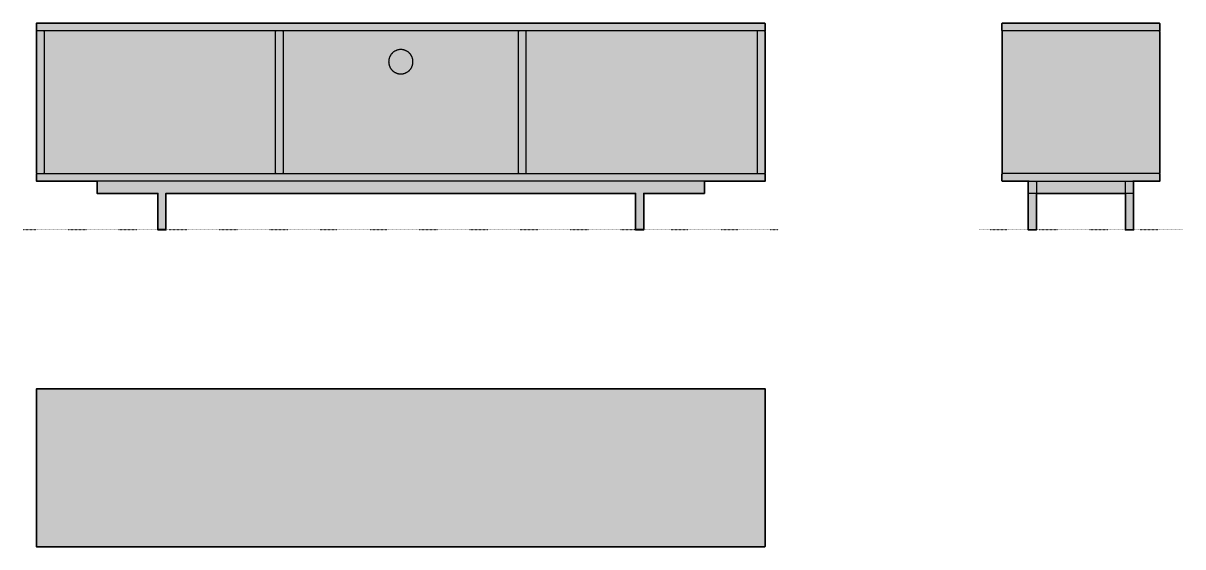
# Model space of a CAD drawing. Header units: millimetres. Extents: x 0 to 2864, y -783 to 509.
import ezdxf

# ---------------------------------------------------------------- set-up
doc = ezdxf.new("R2010")
doc.units = ezdxf.units.MM
doc.linetypes.add('Dots', pattern=[1, 0, -1])
doc.layers.add('Blocks', color=7, linetype='Continuous')
doc.layers.add('Blocks$Fill', color=7, linetype='Continuous', true_color=0xffffff)
for name, color, linetype, lineweight, true_color in [('Blocks$Inner', 7, 'Continuous', 25, 0x007f00), ('Blocks$Outline', 7, 'Continuous', 35, 0xff3f3f), ('Groud', 7, 'Dots', 25, 0x243775)]:
    doc.layers.add(name, color=color, linetype=linetype, lineweight=lineweight, true_color=true_color)

# ---------------------------------------------------------------- blocks, each defined once
blk = doc.blocks.new('Colour Floor Cabinet L Side')
at = {"layer": 'Blocks$Fill'}
blk.add_hatch(color=256, dxfattribs=at).paths.add_polyline_path([(58.5, 489.5), (58, 489.5), (58, 489.6), (57.9, 489.6), (57.9, 489.6), (57.8, 489.6), (57.8, 489.6), (57.7, 489.6), (57.7, 489.6), (57.6, 489.6), (57.6, 489.6), (57.5, 489.7), (57.5, 489.7), (57.4, 489.7), (57.4, 489.7), (57.4, 489.7), (57.3, 489.8), (57.3, 489.8), (57.2, 489.8), (57.2, 489.9), (57.1, 489.9), (57.1, 489.9), (57.1, 490), (57, 490), (57, 490), (57, 490.1), (56.9, 490.1), (56.9, 490.1), (56.9, 490.2), (56.8, 490.2), (56.8, 490.3), (56.8, 490.3), (56.8, 490.4), (56.7, 490.4), (56.7, 490.5), (56.7, 490.5), (56.7, 490.5), (56.7, 490.6), (56.6, 490.6), (56.6, 490.7), (56.6, 490.7), (56.6, 490.8), (56.6, 490.8), (56.6, 490.9), (56.6, 490.9), (56.6, 491), (56.6, 491), (56.6, 507.1), (56.6, 507.2), (56.6, 507.2), (56.6, 507.3), (56.6, 507.3), (56.6, 507.4), (56.6, 507.4), (56.6, 507.5), (56.7, 507.5), (56.7, 507.6), (56.7, 507.6), (56.7, 507.6), (56.7, 507.7), (56.8, 507.7), (56.8, 507.8), (56.8, 507.8), (56.8, 507.9), (56.9, 507.9), (56.9, 508), (56.9, 508), (57, 508), (57, 508.1), (57, 508.1), (57.1, 508.1), (57.1, 508.2), (57.1, 508.2), (57.2, 508.2), (57.2, 508.3), (57.3, 508.3), (57.3, 508.3), (57.4, 508.4), (57.4, 508.4), (57.4, 508.4), (57.5, 508.4), (57.5, 508.4), (57.6, 508.5), (57.6, 508.5), (57.7, 508.5), (57.7, 508.5), (57.8, 508.5), (57.8, 508.5), (57.9, 508.5), (57.9, 508.5), (58, 508.5), (58, 508.5), (58.1, 508.5), (445.1, 508.5), (445.2, 508.5), (445.2, 508.5), (445.3, 508.5), (445.3, 508.5), (445.4, 508.5), (445.4, 508.5), (445.5, 508.5), (445.5, 508.5), (445.6, 508.5), (445.6, 508.4), (445.7, 508.4), (445.7, 508.4), (445.8, 508.4), (445.8, 508.4), (445.9, 508.3), (445.9, 508.3), (446, 508.3), (446, 508.2), (446, 508.2), (446.1, 508.2), (446.1, 508.1), (446.2, 508.1), (446.2, 508.1), (446.2, 508), (446.3, 508), (446.3, 508), (446.3, 507.9), (446.3, 507.9), (446.4, 507.8), (446.4, 507.8), (446.4, 507.7), (446.4, 507.7), (446.5, 507.6), (446.5, 507.6), (446.5, 507.6), (446.5, 507.5), (446.5, 507.5), (446.6, 507.4), (446.6, 507.4), (446.6, 507.3), (446.6, 507.3), (446.6, 507.2), (446.6, 507.2), (446.6, 507.1), (446.6, 507), (446.6, 491), (446.6, 490.9), (446.6, 490.9), (446.6, 490.8), (446.6, 490.8), (446.6, 490.7), (446.6, 490.7), (446.5, 490.6), (446.5, 490.6), (446.5, 490.5), (446.5, 490.5), (446.5, 490.5), (446.4, 490.4), (446.4, 490.4), (446.4, 490.3), (446.4, 490.3), (446.3, 490.2), (446.3, 490.2), (446.3, 490.1), (446.3, 490.1), (446.2, 490.1), (446.2, 490), (446.2, 490), (446.1, 490), (446.1, 489.9), (446, 489.9), (446, 489.9), (446, 489.8), (445.9, 489.8), (445.9, 489.8), (445.8, 489.7), (445.8, 489.7), (445.7, 489.7), (445.7, 489.7), (445.6, 489.7), (445.6, 489.6), (445.5, 489.6), (445.5, 489.6), (445.4, 489.6), (445.4, 489.6), (445.3, 489.6), (445.3, 489.6), (445.2, 489.6), (445.2, 489.6), (445.1, 489.5), (445.1, 489.5), (444.6, 489.5), (444.7, 489.5), (444.8, 489.5), (444.8, 489.5), (444.9, 489.5), (444.9, 489.5), (445, 489.5), (445, 489.5), (445.1, 489.5), (445.1, 489.4), (445.2, 489.4), (445.2, 489.4), (445.3, 489.4), (445.3, 489.4), (445.4, 489.3), (445.4, 489.3), (445.5, 489.3), (445.5, 489.2), (445.5, 489.2), (445.6, 489.2), (445.6, 489.1), (445.7, 489.1), (445.7, 489.1), (445.7, 489), (445.8, 489), (445.8, 489), (445.8, 488.9), (445.8, 488.9), (445.9, 488.8), (445.9, 488.8), (445.9, 488.7), (445.9, 488.7), (446, 488.6), (446, 488.6), (446, 488.6), (446, 488.5), (446, 488.5), (446.1, 488.4), (446.1, 488.4), (446.1, 488.3), (446.1, 488.3), (446.1, 488.2), (446.1, 488.2), (446.1, 488.1), (446.1, 488), (446.1, 139), (446.1, 138.9), (446.1, 138.9), (446.1, 138.8), (446.1, 138.8), (446.1, 138.7), (446.1, 138.7), (446, 138.6), (446, 138.6), (446, 138.5), (446, 138.5), (446, 138.5), (445.9, 138.4), (445.9, 138.4), (445.9, 138.3), (445.9, 138.3), (445.8, 138.2), (445.8, 138.2), (445.8, 138.1), (445.8, 138.1), (445.7, 138.1), (445.7, 138), (445.7, 138), (445.6, 138), (445.6, 137.9), (445.5, 137.9), (445.5, 137.9), (445.5, 137.8), (445.4, 137.8), (445.4, 137.8), (445.3, 137.7), (445.3, 137.7), (445.2, 137.7), (445.2, 137.7), (445.1, 137.7), (445.1, 137.6), (445, 137.6), (445, 137.6), (444.9, 137.6), (444.9, 137.6), (444.8, 137.6), (444.8, 137.6), (444.7, 137.6), (444.7, 137.6), (444.6, 137.5), (445.1, 137.5), (445.2, 137.5), (445.2, 137.5), (445.3, 137.5), (445.3, 137.5), (445.4, 137.5), (445.4, 137.5), (445.5, 137.5), (445.5, 137.5), (445.6, 137.5), (445.6, 137.4), (445.7, 137.4), (445.7, 137.4), (445.8, 137.4), (445.8, 137.4), (445.9, 137.3), (445.9, 137.3), (446, 137.3), (446, 137.2), (446, 137.2), (446.1, 137.2), (446.1, 137.1), (446.2, 137.1), (446.2, 137.1), (446.2, 137), (446.3, 137), (446.3, 137), (446.3, 136.9), (446.3, 136.9), (446.4, 136.8), (446.4, 136.8), (446.4, 136.7), (446.4, 136.7), (446.5, 136.6), (446.5, 136.6), (446.5, 136.6), (446.5, 136.5), (446.5, 136.5), (446.6, 136.4), (446.6, 136.4), (446.6, 136.3), (446.6, 136.3), (446.6, 136.2), (446.6, 136.2), (446.6, 136.1), (446.6, 136), (446.6, 120), (446.6, 119.9), (446.6, 119.9), (446.6, 119.8), (446.6, 119.8), (446.6, 119.7), (446.6, 119.7), (446.5, 119.6), (446.5, 119.6), (446.5, 119.5), (446.5, 119.5), (446.5, 119.5), (446.4, 119.4), (446.4, 119.4), (446.4, 119.3), (446.4, 119.3), (446.3, 119.2), (446.3, 119.2), (446.3, 119.1), (446.3, 119.1), (446.2, 119.1), (446.2, 119), (446.2, 119), (446.1, 119), (446.1, 118.9), (446, 118.9), (446, 118.9), (446, 118.8), (445.9, 118.8), (445.9, 118.8), (445.8, 118.7), (445.8, 118.7), (445.7, 118.7), (445.7, 118.7), (445.6, 118.7), (445.6, 118.6), (445.5, 118.6), (445.5, 118.6), (445.4, 118.6), (445.4, 118.6), (445.3, 118.6), (445.3, 118.6), (445.2, 118.6), (445.2, 118.6), (445.1, 118.5), (445.1, 118.5), (379.6, 118.5), (379.7, 118.5), (379.8, 118.5), (379.9, 118.5), (379.9, 118.5), (380, 118.5), (380.1, 118.5), (380.1, 118.5), (380.2, 118.5), (380.3, 118.4), (380.3, 118.4), (380.4, 118.4), (380.5, 118.4), (380.5, 118.3), (380.6, 118.3), (380.6, 118.3), (380.7, 118.2), (380.7, 118.2), (380.8, 118.1), (380.9, 118.1), (380.9, 118.1), (381, 118), (381, 118), (381.1, 117.9), (381.1, 117.9), (381.1, 117.8), (381.2, 117.8), (381.2, 117.7), (381.3, 117.6), (381.3, 117.6), (381.3, 117.5), (381.4, 117.5), (381.4, 117.4), (381.4, 117.3), (381.5, 117.3), (381.5, 117.2), (381.5, 117.2), (381.5, 117.1), (381.5, 117), (381.6, 117), (381.6, 116.9), (381.6, 116.8), (381.6, 116.8), (381.6, 116.7), (381.6, 116.6), (381.6, 116.5), (381.6, 90.5), (381.6, 0), (381.6, 0), (381.6, 0), (381.6, 0), (381.6, 0), (381.6, 0), (381.6, 0), (381.6, 0), (381.6, 0), (381.6, 0), (381.6, 0), (381.6, 0), (381.6, 0), (381.6, 0), (381.6, 0), (381.6, 0), (381.6, 0), (381.6, 0), (381.6, 0), (381.6, 0), (381.6, 0), (381.6, 0), (381.6, 0), (381.6, 0), (381.6, 0), (381.6, 0), (381.6, 0), (381.6, 0), (381.6, 0), (381.6, 0), (381.6, 0), (381.6, 0), (381.6, 0), (381.6, 0), (381.6, 0), (381.6, 0), (381.6, 0), (381.6, 0), (381.6, 0), (381.6, 0), (381.6, -1.4), (381.6, -1.4), (381.6, -1.4), (381.6, -1.4), (381.6, -1.4), (381.6, -1.4), (381.6, -1.4), (381.6, -1.4), (381.6, -1.4), (381.6, -1.4), (381.6, -1.4), (381.6, -1.4), (381.6, -1.4), (381.6, -1.4), (381.6, -1.4), (381.6, -1.4), (381.6, -1.4), (381.6, -1.4), (381.6, -1.4), (381.6, -1.4), (381.6, -1.4), (381.6, -1.4), (381.6, -1.4), (381.6, -1.4), (381.6, -1.4), (381.6, -1.4), (381.6, -1.4), (381.6, -1.4), (381.6, -1.4), (381.6, -1.4), (381.6, -1.4), (381.6, -1.4), (381.6, -1.5), (381.6, -1.5), (381.6, -1.5), (381.6, -1.5), (381.6, -1.5), (381.6, -1.5), (381.6, -1.5), (381.6, -1.5), (381.6, -1.5), (381.5, -1.5), (381.5, -1.5), (381.5, -1.5), (381.5, -1.5), (381.5, -1.5), (361.6, -1.5), (361.6, -1.5), (361.6, -1.5), (361.6, -1.5), (361.6, -1.5), (361.6, -1.5), (361.6, -1.5), (361.6, -1.5), (361.6, -1.5), (361.6, -1.5), (361.6, -1.5), (361.6, -1.5), (361.6, -1.5), (361.6, -1.4), (361.6, -1.4), (361.6, -1.4), (361.6, -1.4), (361.6, -1.4), (361.6, -1.4), (361.6, -1.4), (361.6, -1.4), (361.6, -1.4), (361.6, -1.4), (361.6, -1.4), (361.6, -1.4), (361.6, -1.4), (361.6, -1.4), (361.6, -1.4), (361.6, -1.4), (361.6, -1.4), (361.6, -1.4), (361.6, -1.4), (361.6, -1.4), (361.6, -1.4), (361.6, -1.4), (361.6, -1.4), (361.6, -1.4), (361.6, -1.4), (361.6, -1.4), (361.6, -1.4), (361.6, -1.4), (361.6, -1.4), (361.6, -1.4), (361.6, -1.4), (361.6, -1.4), (361.6, -1.4), (361.6, 0), (361.6, 0), (361.6, 0), (361.6, 0), (361.6, 0), (361.6, 0), (361.6, 0), (361.6, 0), (361.6, 0), (361.6, 0), (361.6, 0), (361.6, 0), (361.6, 0), (361.6, 0), (361.6, 0), (361.6, 0), (361.6, 0), (361.6, 0), (361.6, 0), (361.6, 0), (361.6, 0), (361.6, 0), (361.6, 0), (361.6, 0), (361.6, 0), (361.6, 0), (361.6, 0), (361.6, 0), (361.6, 0), (361.6, 0), (361.6, 0), (361.6, 0), (361.6, 0), (361.6, 0), (361.6, 0), (361.6, 0), (361.6, 0), (361.6, 0), (361.6, 0), (361.6, 0), (361.6, 0), (361.6, 0), (361.6, 0), (361.6, 88.5), (141.6, 88.5), (141.6, 0), (141.6, 0), (141.6, 0), (141.6, 0), (141.6, 0), (141.6, 0), (141.6, 0), (141.6, 0), (141.6, 0), (141.6, 0), (141.6, 0), (141.6, 0), (141.6, 0), (141.6, 0), (141.6, 0), (141.6, 0), (141.6, 0), (141.6, 0), (141.6, 0), (141.6, 0), (141.6, 0), (141.6, 0), (141.6, 0), (141.6, 0), (141.6, 0), (141.6, 0), (141.6, 0), (141.6, 0), (141.6, 0), (141.6, 0), (141.6, 0), (141.6, 0), (141.6, 0), (141.6, 0), (141.6, 0), (141.6, 0), (141.6, 0), (141.6, 0), (141.6, 0), (141.6, 0), (141.6, -1.4), (141.6, -1.4), (141.6, -1.4), (141.6, -1.4), (141.6, -1.4), (141.6, -1.4), (141.6, -1.4), (141.6, -1.4), (141.6, -1.4), (141.6, -1.4), (141.6, -1.4), (141.6, -1.4), (141.6, -1.4), (141.6, -1.4), (141.6, -1.4), (141.6, -1.4), (141.6, -1.4), (141.6, -1.4), (141.6, -1.4), (141.6, -1.4), (141.6, -1.4), (141.6, -1.4), (141.6, -1.4), (141.6, -1.4), (141.6, -1.4), (141.6, -1.4), (141.6, -1.4), (141.6, -1.4), (141.6, -1.4), (141.6, -1.4), (141.6, -1.4), (141.6, -1.4), (141.6, -1.5), (141.6, -1.5), (141.6, -1.5), (141.6, -1.5), (141.6, -1.5), (141.6, -1.5), (141.6, -1.5), (141.6, -1.5), (141.6, -1.5), (141.5, -1.5), (141.5, -1.5), (141.5, -1.5), (141.5, -1.5), (141.5, -1.5), (121.6, -1.5), (121.6, -1.5), (121.6, -1.5), (121.6, -1.5), (121.6, -1.5), (121.6, -1.5), (121.6, -1.5), (121.6, -1.5), (121.6, -1.5), (121.6, -1.5), (121.6, -1.5), (121.6, -1.5), (121.6, -1.5), (121.6, -1.4), (121.6, -1.4), (121.6, -1.4), (121.6, -1.4), (121.6, -1.4), (121.6, -1.4), (121.6, -1.4), (121.6, -1.4), (121.6, -1.4), (121.6, -1.4), (121.6, -1.4), (121.6, -1.4), (121.6, -1.4), (121.6, -1.4), (121.6, -1.4), (121.6, -1.4), (121.6, -1.4), (121.6, -1.4), (121.6, -1.4), (121.6, -1.4), (121.6, -1.4), (121.6, -1.4), (121.6, -1.4), (121.6, -1.4), (121.6, -1.4), (121.6, -1.4), (121.6, -1.4), (121.6, -1.4), (121.6, -1.4), (121.6, -1.4), (121.6, -1.4), (121.6, -1.4), (121.6, -1.4), (121.6, 0), (121.6, 0), (121.6, 0), (121.6, 0), (121.6, 0), (121.6, 0), (121.6, 0), (121.6, 0), (121.6, 0), (121.6, 0), (121.6, 0), (121.6, 0), (121.6, 0), (121.6, 0), (121.6, 0), (121.6, 0), (121.6, 0), (121.6, 0), (121.6, 0), (121.6, 0), (121.6, 0), (121.6, 0), (121.6, 0), (121.6, 0), (121.6, 0), (121.6, 0), (121.6, 0), (121.6, 0), (121.6, 0), (121.6, 0), (121.6, 0), (121.6, 0), (121.6, 0), (121.6, 0), (121.6, 0), (121.6, 0), (121.6, 0), (121.6, 0), (121.6, 0), (121.6, 0), (121.6, 0), (121.6, 0), (121.6, 0), (121.6, 90.5), (121.6, 116.6), (121.6, 116.7), (121.6, 116.8), (121.6, 116.8), (121.6, 116.9), (121.6, 117), (121.7, 117), (121.7, 117.1), (121.7, 117.2), (121.7, 117.2), (121.7, 117.3), (121.8, 117.3), (121.8, 117.4), (121.8, 117.5), (121.8, 117.5), (121.9, 117.6), (121.9, 117.6), (122, 117.7), (122, 117.8), (122, 117.8), (122.1, 117.9), (122.1, 117.9), (122.2, 118), (122.2, 118), (122.3, 118.1), (122.3, 118.1), (122.4, 118.1), (122.4, 118.2), (122.5, 118.2), (122.6, 118.3), (122.6, 118.3), (122.7, 118.3), (122.7, 118.4), (122.8, 118.4), (122.9, 118.4), (122.9, 118.4), (123, 118.5), (123.1, 118.5), (123.1, 118.5), (123.2, 118.5), (123.3, 118.5), (123.3, 118.5), (123.4, 118.5), (123.5, 118.5), (123.5, 118.5), (123.6, 118.5), (58, 118.5), (58, 118.6), (57.9, 118.6), (57.9, 118.6), (57.8, 118.6), (57.8, 118.6), (57.7, 118.6), (57.7, 118.6), (57.6, 118.6), (57.6, 118.6), (57.5, 118.7), (57.5, 118.7), (57.4, 118.7), (57.4, 118.7), (57.4, 118.7), (57.3, 118.8), (57.3, 118.8), (57.2, 118.8), (57.2, 118.9), (57.1, 118.9), (57.1, 118.9), (57.1, 119), (57, 119), (57, 119), (57, 119.1), (56.9, 119.1), (56.9, 119.1), (56.9, 119.2), (56.8, 119.2), (56.8, 119.3), (56.8, 119.3), (56.8, 119.4), (56.7, 119.4), (56.7, 119.5), (56.7, 119.5), (56.7, 119.5), (56.7, 119.6), (56.6, 119.6), (56.6, 119.7), (56.6, 119.7), (56.6, 119.8), (56.6, 119.8), (56.6, 119.9), (56.6, 119.9), (56.6, 120), (56.6, 120), (56.6, 136.1), (56.6, 136.2), (56.6, 136.2), (56.6, 136.3), (56.6, 136.3), (56.6, 136.4), (56.6, 136.4), (56.6, 136.5), (56.7, 136.5), (56.7, 136.6), (56.7, 136.6), (56.7, 136.6), (56.7, 136.7), (56.8, 136.7), (56.8, 136.8), (56.8, 136.8), (56.8, 136.9), (56.9, 136.9), (56.9, 137), (56.9, 137), (57, 137), (57, 137.1), (57, 137.1), (57.1, 137.1), (57.1, 137.2), (57.1, 137.2), (57.2, 137.2), (57.2, 137.3), (57.3, 137.3), (57.3, 137.3), (57.4, 137.4), (57.4, 137.4), (57.4, 137.4), (57.5, 137.4), (57.5, 137.4), (57.6, 137.5), (57.6, 137.5), (57.7, 137.5), (57.7, 137.5), (57.8, 137.5), (57.8, 137.5), (57.9, 137.5), (57.9, 137.5), (58, 137.5), (58, 137.5), (58.1, 137.5), (58.5, 137.5), (58.5, 137.5), (58.5, 137.6), (58.4, 137.6), (58.4, 137.6), (58.3, 137.6), (58.3, 137.6), (58.2, 137.6), (58.2, 137.6), (58.1, 137.6), (58.1, 137.6), (58, 137.7), (58, 137.7), (57.9, 137.7), (57.9, 137.7), (57.9, 137.7), (57.8, 137.8), (57.8, 137.8), (57.7, 137.8), (57.7, 137.9), (57.6, 137.9), (57.6, 137.9), (57.6, 138), (57.5, 138), (57.5, 138), (57.5, 138.1), (57.4, 138.1), (57.4, 138.1), (57.4, 138.2), (57.3, 138.2), (57.3, 138.3), (57.3, 138.3), (57.3, 138.4), (57.2, 138.4), (57.2, 138.5), (57.2, 138.5), (57.2, 138.5), (57.2, 138.6), (57.1, 138.6), (57.1, 138.7), (57.1, 138.7), (57.1, 138.8), (57.1, 138.8), (57.1, 138.9), (57.1, 138.9), (57.1, 139), (57.1, 139), (57.1, 488.1), (57.1, 488.2), (57.1, 488.2), (57.1, 488.3), (57.1, 488.3), (57.1, 488.4), (57.1, 488.4), (57.1, 488.5), (57.2, 488.5), (57.2, 488.6), (57.2, 488.6), (57.2, 488.6), (57.2, 488.7), (57.3, 488.7), (57.3, 488.8), (57.3, 488.8), (57.3, 488.9), (57.4, 488.9), (57.4, 489), (57.4, 489), (57.5, 489), (57.5, 489.1), (57.5, 489.1), (57.6, 489.1), (57.6, 489.2), (57.6, 489.2), (57.7, 489.2), (57.7, 489.3), (57.8, 489.3), (57.8, 489.3), (57.9, 489.4), (57.9, 489.4), (57.9, 489.4), (58, 489.4), (58, 489.4), (58.1, 489.5), (58.1, 489.5), (58.2, 489.5), (58.2, 489.5), (58.3, 489.5), (58.3, 489.5), (58.4, 489.5), (58.4, 489.5), (58.5, 489.5), (58.5, 489.5)], flags=0)
at = {"layer": 'Blocks$Inner'}
for points in [[(444.6, 489.5), (58.6, 489.5), (58.1, 489.5), (58, 489.5), (58, 489.6), (57.9, 489.6), (57.9, 489.6), (57.8, 489.6), (57.8, 489.6), (57.7, 489.6), (57.7, 489.6), (57.6, 489.6), (57.6, 489.6), (57.5, 489.7), (57.5, 489.7), (57.4, 489.7), (57.4, 489.7), (57.4, 489.7), (57.3, 489.8), (57.3, 489.8), (57.2, 489.8), (57.2, 489.9), (57.1, 489.9), (57.1, 489.9), (57.1, 490), (57, 490), (57, 490), (57, 490.1), (56.9, 490.1), (56.9, 490.1), (56.9, 490.2), (56.8, 490.2), (56.8, 490.3), (56.8, 490.3), (56.8, 490.4), (56.7, 490.4), (56.7, 490.5), (56.7, 490.5), (56.7, 490.5), (56.7, 490.6), (56.6, 490.6), (56.6, 490.7), (56.6, 490.7), (56.6, 490.8), (56.6, 490.8), (56.6, 490.9), (56.6, 490.9), (56.6, 491), (56.6, 491), (56.6, 507), (56.6, 507.1), (56.6, 507.2), (56.6, 507.2), (56.6, 507.3), (56.6, 507.3), (56.6, 507.4), (56.6, 507.4), (56.6, 507.5), (56.7, 507.5), (56.7, 507.6), (56.7, 507.6), (56.7, 507.6), (56.7, 507.7), (56.8, 507.7), (56.8, 507.8), (56.8, 507.8), (56.8, 507.9), (56.9, 507.9), (56.9, 508), (56.9, 508), (57, 508), (57, 508.1), (57, 508.1), (57.1, 508.1), (57.1, 508.2), (57.1, 508.2), (57.2, 508.2), (57.2, 508.3), (57.3, 508.3), (57.3, 508.3), (57.4, 508.4), (57.4, 508.4), (57.4, 508.4), (57.5, 508.4), (57.5, 508.4), (57.6, 508.5), (57.6, 508.5), (57.7, 508.5), (57.7, 508.5), (57.8, 508.5), (57.8, 508.5), (57.9, 508.5), (57.9, 508.5), (58, 508.5), (58, 508.5), (58.1, 508.5), (445.1, 508.5), (445.1, 508.5), (445.2, 508.5), (445.2, 508.5), (445.3, 508.5), (445.3, 508.5), (445.4, 508.5), (445.4, 508.5), (445.5, 508.5), (445.5, 508.5), (445.6, 508.5), (445.6, 508.4), (445.7, 508.4), (445.7, 508.4), (445.8, 508.4), (445.8, 508.4), (445.9, 508.3), (445.9, 508.3), (446, 508.3), (446, 508.2), (446, 508.2), (446.1, 508.2), (446.1, 508.1), (446.2, 508.1), (446.2, 508.1), (446.2, 508), (446.3, 508), (446.3, 508), (446.3, 507.9), (446.3, 507.9), (446.4, 507.8), (446.4, 507.8), (446.4, 507.7), (446.4, 507.7), (446.5, 507.6), (446.5, 507.6), (446.5, 507.6), (446.5, 507.5), (446.5, 507.5), (446.6, 507.4), (446.6, 507.4), (446.6, 507.3), (446.6, 507.3), (446.6, 507.2), (446.6, 507.2), (446.6, 507.1), (446.6, 507), (446.6, 491), (446.6, 491), (446.6, 490.9), (446.6, 490.9), (446.6, 490.8), (446.6, 490.8), (446.6, 490.7), (446.6, 490.7), (446.5, 490.6), (446.5, 490.6), (446.5, 490.5), (446.5, 490.5), (446.5, 490.5), (446.4, 490.4), (446.4, 490.4), (446.4, 490.3), (446.4, 490.3), (446.3, 490.2), (446.3, 490.2), (446.3, 490.1), (446.3, 490.1), (446.2, 490.1), (446.2, 490), (446.2, 490), (446.1, 490), (446.1, 489.9), (446, 489.9), (446, 489.9), (446, 489.8), (445.9, 489.8), (445.9, 489.8), (445.8, 489.7), (445.8, 489.7), (445.7, 489.7), (445.7, 489.7), (445.6, 489.7), (445.6, 489.6), (445.5, 489.6), (445.5, 489.6), (445.4, 489.6), (445.4, 489.6), (445.3, 489.6), (445.3, 489.6), (445.2, 489.6), (445.2, 489.6), (445.1, 489.5), (445.1, 489.5), (444.6, 489.5), (444.6, 489.5), (444.7, 489.5), (444.7, 489.5), (444.8, 489.5), (444.8, 489.5), (444.9, 489.5), (444.9, 489.5), (445, 489.5), (445, 489.5), (445.1, 489.5), (445.1, 489.4), (445.2, 489.4), (445.2, 489.4), (445.3, 489.4), (445.3, 489.4), (445.4, 489.3), (445.4, 489.3), (445.5, 489.3), (445.5, 489.2), (445.5, 489.2), (445.6, 489.2), (445.6, 489.1), (445.7, 489.1), (445.7, 489.1), (445.7, 489), (445.8, 489), (445.8, 489), (445.8, 488.9), (445.8, 488.9), (445.9, 488.8), (445.9, 488.8), (445.9, 488.7), (445.9, 488.7), (446, 488.6), (446, 488.6), (446, 488.6), (446, 488.5), (446, 488.5), (446.1, 488.4), (446.1, 488.4), (446.1, 488.3), (446.1, 488.3), (446.1, 488.2), (446.1, 488.2), (446.1, 488.1), (446.1, 488), (446.1, 139), (446.1, 139), (446.1, 138.9), (446.1, 138.9), (446.1, 138.8), (446.1, 138.8), (446.1, 138.7), (446.1, 138.7), (446, 138.6), (446, 138.6), (446, 138.5), (446, 138.5), (446, 138.5), (445.9, 138.4), (445.9, 138.4), (445.9, 138.3), (445.9, 138.3), (445.8, 138.2), (445.8, 138.2), (445.8, 138.1), (445.8, 138.1), (445.7, 138.1), (445.7, 138), (445.7, 138), (445.6, 138), (445.6, 137.9), (445.5, 137.9), (445.5, 137.9), (445.5, 137.8), (445.4, 137.8), (445.4, 137.8), (445.3, 137.7), (445.3, 137.7), (445.2, 137.7), (445.2, 137.7), (445.1, 137.7), (445.1, 137.6), (445, 137.6), (445, 137.6), (444.9, 137.6), (444.9, 137.6), (444.8, 137.6), (444.8, 137.6), (444.7, 137.6), (444.7, 137.6), (444.6, 137.5), (444.6, 137.5), (58.6, 137.5), (58.1, 137.5), (58, 137.5), (58, 137.5), (57.9, 137.5), (57.9, 137.5), (57.8, 137.5), (57.8, 137.5), (57.7, 137.5), (57.7, 137.5), (57.6, 137.5), (57.6, 137.5), (57.5, 137.4), (57.5, 137.4), (57.4, 137.4), (57.4, 137.4), (57.4, 137.4), (57.3, 137.3), (57.3, 137.3), (57.2, 137.3), (57.2, 137.2), (57.1, 137.2), (57.1, 137.2), (57.1, 137.1), (57, 137.1), (57, 137.1), (57, 137), (56.9, 137), (56.9, 137), (56.9, 136.9), (56.8, 136.9), (56.8, 136.8), (56.8, 136.8), (56.8, 136.7), (56.7, 136.7), (56.7, 136.6), (56.7, 136.6), (56.7, 136.6), (56.7, 136.5), (56.6, 136.5), (56.6, 136.4), (56.6, 136.4), (56.6, 136.3), (56.6, 136.3), (56.6, 136.2), (56.6, 136.2), (56.6, 136.1), (56.6, 136), (56.6, 120), (56.6, 120), (56.6, 119.9), (56.6, 119.9), (56.6, 119.8), (56.6, 119.8), (56.6, 119.7), (56.6, 119.7), (56.6, 119.6), (56.7, 119.6), (56.7, 119.5), (56.7, 119.5), (56.7, 119.5), (56.7, 119.4), (56.8, 119.4), (56.8, 119.3), (56.8, 119.3), (56.8, 119.2), (56.9, 119.2), (56.9, 119.1), (56.9, 119.1), (57, 119.1), (57, 119), (57, 119), (57.1, 119), (57.1, 118.9), (57.1, 118.9), (57.2, 118.9), (57.2, 118.8), (57.3, 118.8), (57.3, 118.8), (57.4, 118.7), (57.4, 118.7), (57.4, 118.7), (57.5, 118.7), (57.5, 118.7), (57.6, 118.6), (57.6, 118.6), (57.7, 118.6), (57.7, 118.6), (57.8, 118.6), (57.8, 118.6), (57.9, 118.6), (57.9, 118.6), (58, 118.6), (58, 118.5), (58.1, 118.5), (123.6, 118.5), (379.6, 118.5), (445.1, 118.5), (445.1, 118.5), (445.2, 118.6), (445.2, 118.6), (445.3, 118.6), (445.3, 118.6), (445.4, 118.6), (445.4, 118.6), (445.5, 118.6), (445.5, 118.6), (445.6, 118.6), (445.6, 118.7), (445.7, 118.7), (445.7, 118.7), (445.8, 118.7), (445.8, 118.7), (445.9, 118.8), (445.9, 118.8), (446, 118.8), (446, 118.9), (446, 118.9), (446.1, 118.9), (446.1, 119), (446.2, 119), (446.2, 119), (446.2, 119.1), (446.3, 119.1), (446.3, 119.1), (446.3, 119.2), (446.3, 119.2), (446.4, 119.3), (446.4, 119.3), (446.4, 119.4), (446.4, 119.4), (446.5, 119.5), (446.5, 119.5), (446.5, 119.5), (446.5, 119.6), (446.5, 119.6), (446.6, 119.7), (446.6, 119.7), (446.6, 119.8), (446.6, 119.8), (446.6, 119.9), (446.6, 119.9), (446.6, 120), (446.6, 120), (446.6, 136), (446.6, 136.1), (446.6, 136.2), (446.6, 136.2), (446.6, 136.3), (446.6, 136.3), (446.6, 136.4), (446.6, 136.4), (446.5, 136.5), (446.5, 136.5), (446.5, 136.6), (446.5, 136.6), (446.5, 136.6), (446.4, 136.7), (446.4, 136.7), (446.4, 136.8), (446.4, 136.8), (446.3, 136.9), (446.3, 136.9), (446.3, 137), (446.3, 137), (446.2, 137), (446.2, 137.1), (446.2, 137.1), (446.1, 137.1), (446.1, 137.2), (446, 137.2), (446, 137.2), (446, 137.3), (445.9, 137.3), (445.9, 137.3), (445.8, 137.4), (445.8, 137.4), (445.7, 137.4), (445.7, 137.4), (445.6, 137.4), (445.6, 137.5), (445.5, 137.5), (445.5, 137.5), (445.4, 137.5), (445.4, 137.5), (445.3, 137.5), (445.3, 137.5), (445.2, 137.5), (445.2, 137.5), (445.1, 137.5), (445.1, 137.5), (444.6, 137.5)], [(58.6, 137.5), (58.5, 137.5), (58.5, 137.6), (58.4, 137.6), (58.4, 137.6), (58.3, 137.6), (58.3, 137.6), (58.2, 137.6), (58.2, 137.6), (58.1, 137.6), (58.1, 137.6), (58, 137.7), (58, 137.7), (57.9, 137.7), (57.9, 137.7), (57.9, 137.7), (57.8, 137.8), (57.8, 137.8), (57.7, 137.8), (57.7, 137.9), (57.6, 137.9), (57.6, 137.9), (57.6, 138), (57.5, 138), (57.5, 138), (57.5, 138.1), (57.4, 138.1), (57.4, 138.1), (57.4, 138.2), (57.3, 138.2), (57.3, 138.3), (57.3, 138.3), (57.3, 138.4), (57.2, 138.4), (57.2, 138.5), (57.2, 138.5), (57.2, 138.5), (57.2, 138.6), (57.1, 138.6), (57.1, 138.7), (57.1, 138.7), (57.1, 138.8), (57.1, 138.8), (57.1, 138.9), (57.1, 138.9), (57.1, 139), (57.1, 139), (57.1, 488), (57.1, 488.1), (57.1, 488.2), (57.1, 488.2), (57.1, 488.3), (57.1, 488.3), (57.1, 488.4), (57.1, 488.4), (57.1, 488.5), (57.2, 488.5), (57.2, 488.6), (57.2, 488.6), (57.2, 488.6), (57.2, 488.7), (57.3, 488.7), (57.3, 488.8), (57.3, 488.8), (57.3, 488.9), (57.4, 488.9), (57.4, 489), (57.4, 489), (57.5, 489), (57.5, 489.1), (57.5, 489.1), (57.6, 489.1), (57.6, 489.2), (57.6, 489.2), (57.7, 489.2), (57.7, 489.3), (57.8, 489.3), (57.8, 489.3), (57.9, 489.4), (57.9, 489.4), (57.9, 489.4), (58, 489.4), (58, 489.4), (58.1, 489.5), (58.1, 489.5), (58.2, 489.5), (58.2, 489.5), (58.3, 489.5), (58.3, 489.5), (58.4, 489.5), (58.4, 489.5), (58.5, 489.5), (58.5, 489.5), (58.6, 489.5)], [(139.6, 118.5), (139.7, 118.5), (139.7, 118.5), (139.8, 118.5), (139.9, 118.5), (139.9, 118.5), (140, 118.5), (140.1, 118.5), (140.1, 118.5), (140.2, 118.5), (140.3, 118.4), (140.3, 118.4), (140.4, 118.4), (140.5, 118.4), (140.5, 118.3), (140.6, 118.3), (140.6, 118.3), (140.7, 118.2), (140.7, 118.2), (140.8, 118.1), (140.9, 118.1), (140.9, 118.1), (141, 118), (141, 118), (141.1, 117.9), (141.1, 117.9), (141.1, 117.8), (141.2, 117.8), (141.2, 117.7), (141.3, 117.6), (141.3, 117.6), (141.3, 117.5), (141.4, 117.5), (141.4, 117.4), (141.4, 117.3), (141.5, 117.3), (141.5, 117.2), (141.5, 117.2), (141.5, 117.1), (141.5, 117), (141.6, 117), (141.6, 116.9), (141.6, 116.8), (141.6, 116.8), (141.6, 116.7), (141.6, 116.6), (141.6, 116.5), (141.6, 90.5), (141.6, 90.5), (141.6, 90.4), (141.6, 90.3), (141.6, 90.3), (141.6, 90.2), (141.6, 90.1), (141.5, 90.1), (141.5, 90), (141.5, 89.9), (141.5, 89.9), (141.5, 89.8), (141.4, 89.8), (141.4, 89.7), (141.4, 89.6), (141.3, 89.6), (141.3, 89.5), (141.3, 89.5), (141.2, 89.4), (141.2, 89.3), (141.1, 89.3), (141.1, 89.2), (141.1, 89.2), (141, 89.1), (141, 89.1), (140.9, 89), (140.9, 89), (140.8, 89), (140.7, 88.9), (140.7, 88.9), (140.6, 88.8), (140.6, 88.8), (140.5, 88.8), (140.5, 88.7), (140.4, 88.7), (140.3, 88.7), (140.3, 88.7), (140.2, 88.6), (140.1, 88.6), (140.1, 88.6), (140, 88.6), (139.9, 88.6), (139.9, 88.6), (139.8, 88.6), (139.7, 88.6), (139.7, 88.6), (139.6, 88.5), (123.6, 88.5), (123.5, 88.6), (123.5, 88.6), (123.4, 88.6), (123.3, 88.6), (123.3, 88.6), (123.2, 88.6), (123.1, 88.6), (123.1, 88.6), (123, 88.6), (122.9, 88.7), (122.9, 88.7), (122.8, 88.7), (122.7, 88.7), (122.7, 88.8), (122.6, 88.8), (122.6, 88.8), (122.5, 88.9), (122.4, 88.9), (122.4, 89), (122.3, 89), (122.3, 89), (122.2, 89.1), (122.2, 89.1), (122.1, 89.2), (122.1, 89.2), (122, 89.3), (122, 89.3), (122, 89.4), (121.9, 89.5), (121.9, 89.5), (121.8, 89.6), (121.8, 89.6), (121.8, 89.7), (121.8, 89.8), (121.7, 89.8), (121.7, 89.9), (121.7, 89.9), (121.7, 90), (121.7, 90.1), (121.6, 90.1), (121.6, 90.2), (121.6, 90.3), (121.6, 90.3), (121.6, 90.4), (121.6, 90.5), (121.6, 90.5), (121.6, 116.5), (121.6, 116.6), (121.6, 116.7), (121.6, 116.8), (121.6, 116.8), (121.6, 116.9), (121.6, 117), (121.7, 117), (121.7, 117.1), (121.7, 117.2), (121.7, 117.2), (121.7, 117.3), (121.8, 117.3), (121.8, 117.4), (121.8, 117.5), (121.8, 117.5), (121.9, 117.6), (121.9, 117.6), (122, 117.7), (122, 117.8), (122, 117.8), (122.1, 117.9), (122.1, 117.9), (122.2, 118), (122.2, 118), (122.3, 118.1), (122.3, 118.1), (122.4, 118.1), (122.4, 118.2), (122.5, 118.2), (122.6, 118.3), (122.6, 118.3), (122.7, 118.3), (122.7, 118.4), (122.8, 118.4), (122.9, 118.4), (122.9, 118.4), (123, 118.5), (123.1, 118.5), (123.1, 118.5), (123.2, 118.5), (123.3, 118.5), (123.3, 118.5), (123.4, 118.5), (123.5, 118.5), (123.5, 118.5), (123.6, 118.5)], [(379.6, 118.5), (379.7, 118.5), (379.7, 118.5), (379.8, 118.5), (379.9, 118.5), (379.9, 118.5), (380, 118.5), (380.1, 118.5), (380.1, 118.5), (380.2, 118.5), (380.3, 118.4), (380.3, 118.4), (380.4, 118.4), (380.5, 118.4), (380.5, 118.3), (380.6, 118.3), (380.6, 118.3), (380.7, 118.2), (380.7, 118.2), (380.8, 118.1), (380.9, 118.1), (380.9, 118.1), (381, 118), (381, 118), (381.1, 117.9), (381.1, 117.9), (381.1, 117.8), (381.2, 117.8), (381.2, 117.7), (381.3, 117.6), (381.3, 117.6), (381.3, 117.5), (381.4, 117.5), (381.4, 117.4), (381.4, 117.3), (381.5, 117.3), (381.5, 117.2), (381.5, 117.2), (381.5, 117.1), (381.5, 117), (381.6, 117), (381.6, 116.9), (381.6, 116.8), (381.6, 116.8), (381.6, 116.7), (381.6, 116.6), (381.6, 116.5), (381.6, 90.5), (381.6, 90.5), (381.6, 90.4), (381.6, 90.3), (381.6, 90.3), (381.6, 90.2), (381.6, 90.1), (381.5, 90.1), (381.5, 90), (381.5, 89.9), (381.5, 89.9), (381.5, 89.8), (381.4, 89.8), (381.4, 89.7), (381.4, 89.6), (381.3, 89.6), (381.3, 89.5), (381.3, 89.5), (381.2, 89.4), (381.2, 89.3), (381.1, 89.3), (381.1, 89.2), (381.1, 89.2), (381, 89.1), (381, 89.1), (380.9, 89), (380.9, 89), (380.8, 89), (380.7, 88.9), (380.7, 88.9), (380.6, 88.8), (380.6, 88.8), (380.5, 88.8), (380.5, 88.7), (380.4, 88.7), (380.3, 88.7), (380.3, 88.7), (380.2, 88.6), (380.1, 88.6), (380.1, 88.6), (380, 88.6), (379.9, 88.6), (379.9, 88.6), (379.8, 88.6), (379.7, 88.6), (379.7, 88.6), (379.6, 88.5), (363.6, 88.5), (363.5, 88.6), (363.5, 88.6), (363.4, 88.6), (363.3, 88.6), (363.3, 88.6), (363.2, 88.6), (363.1, 88.6), (363.1, 88.6), (363, 88.6), (362.9, 88.7), (362.9, 88.7), (362.8, 88.7), (362.7, 88.7), (362.7, 88.8), (362.6, 88.8), (362.6, 88.8), (362.5, 88.9), (362.4, 88.9), (362.4, 89), (362.3, 89), (362.3, 89), (362.2, 89.1), (362.2, 89.1), (362.1, 89.2), (362.1, 89.2), (362, 89.3), (362, 89.3), (362, 89.4), (361.9, 89.5), (361.9, 89.5), (361.8, 89.6), (361.8, 89.6), (361.8, 89.7), (361.8, 89.8), (361.7, 89.8), (361.7, 89.9), (361.7, 89.9), (361.7, 90), (361.7, 90.1), (361.6, 90.1), (361.6, 90.2), (361.6, 90.3), (361.6, 90.3), (361.6, 90.4), (361.6, 90.5), (361.6, 90.5), (361.6, 116.5), (361.6, 116.6), (361.6, 116.7), (361.6, 116.8), (361.6, 116.8), (361.6, 116.9), (361.6, 117), (361.7, 117), (361.7, 117.1), (361.7, 117.2), (361.7, 117.2), (361.7, 117.3), (361.8, 117.3), (361.8, 117.4), (361.8, 117.5), (361.8, 117.5), (361.9, 117.6), (361.9, 117.6), (362, 117.7), (362, 117.8), (362, 117.8), (362.1, 117.9), (362.1, 117.9), (362.2, 118), (362.2, 118), (362.3, 118.1), (362.3, 118.1), (362.4, 118.1), (362.4, 118.2), (362.5, 118.2), (362.6, 118.3), (362.6, 118.3), (362.7, 118.3), (362.7, 118.4), (362.8, 118.4), (362.9, 118.4), (362.9, 118.4), (363, 118.5), (363.1, 118.5), (363.1, 118.5), (363.2, 118.5), (363.3, 118.5), (363.3, 118.5), (363.4, 118.5), (363.5, 118.5), (363.5, 118.5), (363.6, 118.5)], [(121.6, 90.5), (121.6, 0), (121.6, 0), (123.6, 0), (139.6, 0), (141.5, 0), (141.6, 0), (141.6, 88.5), (141, 89.1)], [(362.2, 89.1), (361.6, 88.5), (141.6, 88.5)], [(361.6, 88.5), (361.6, 0), (361.6, 0), (363.6, 0), (379.6, 0), (381.5, 0), (381.6, 0), (381.6, 90.5)], [(141.5, 0), (141.5, 0), (141.5, 0), (141.5, 0), (141.5, 0), (141.6, 0), (141.6, 0), (141.6, 0), (141.6, 0), (141.6, 0), (141.6, 0), (141.6, 0), (141.6, 0), (141.6, 0), (141.6, 0), (141.6, 0), (141.6, 0), (141.6, 0), (141.6, 0), (141.6, 0), (141.6, 0), (141.6, 0), (141.6, 0), (141.6, 0), (141.6, 0), (141.6, 0), (141.6, 0), (141.6, 0), (141.6, 0), (141.6, 0), (141.6, 0), (141.6, 0), (141.6, 0), (141.6, 0), (141.6, 0), (141.6, 0), (141.6, 0), (141.6, 0), (141.6, 0), (141.6, 0), (141.6, 0), (141.6, 0), (141.6, 0), (141.6, 0), (141.6, 0), (141.6, 0), (141.6, 0), (141.6, -1.4), (141.6, -1.4), (141.6, -1.4), (141.6, -1.4), (141.6, -1.4), (141.6, -1.4), (141.6, -1.4), (141.6, -1.4), (141.6, -1.4), (141.6, -1.4), (141.6, -1.4), (141.6, -1.4), (141.6, -1.4), (141.6, -1.4), (141.6, -1.4), (141.6, -1.4), (141.6, -1.4), (141.6, -1.4), (141.6, -1.4), (141.6, -1.4), (141.6, -1.4), (141.6, -1.4), (141.6, -1.4), (141.6, -1.4), (141.6, -1.4), (141.6, -1.4), (141.6, -1.4), (141.6, -1.4), (141.6, -1.4), (141.6, -1.4), (141.6, -1.4), (141.6, -1.4), (141.6, -1.4), (141.6, -1.5), (141.6, -1.5), (141.6, -1.5), (141.6, -1.5), (141.6, -1.5), (141.6, -1.5), (141.6, -1.5), (141.6, -1.5), (141.6, -1.5), (141.5, -1.5), (141.5, -1.5), (141.5, -1.5), (141.5, -1.5), (141.5, -1.5), (139.6, -1.5), (123.6, -1.5), (121.6, -1.5), (121.6, -1.5), (121.6, -1.5), (121.6, -1.5), (121.6, -1.5), (121.6, -1.5), (121.6, -1.5), (121.6, -1.5), (121.6, -1.5), (121.6, -1.5), (121.6, -1.5), (121.6, -1.5), (121.6, -1.5), (121.6, -1.5), (121.6, -1.4), (121.6, -1.4), (121.6, -1.4), (121.6, -1.4), (121.6, -1.4), (121.6, -1.4), (121.6, -1.4), (121.6, -1.4), (121.6, -1.4), (121.6, -1.4), (121.6, -1.4), (121.6, -1.4), (121.6, -1.4), (121.6, -1.4), (121.6, -1.4), (121.6, -1.4), (121.6, -1.4), (121.6, -1.4), (121.6, -1.4), (121.6, -1.4), (121.6, -1.4), (121.6, -1.4), (121.6, -1.4), (121.6, -1.4), (121.6, -1.4), (121.6, -1.4), (121.6, -1.4), (121.6, -1.4), (121.6, -1.4), (121.6, -1.4), (121.6, -1.4), (121.6, -1.4), (121.6, -1.4), (121.6, 0), (121.6, 0), (121.6, 0), (121.6, 0), (121.6, 0), (121.6, 0), (121.6, 0), (121.6, 0), (121.6, 0), (121.6, 0), (121.6, 0), (121.6, 0), (121.6, 0), (121.6, 0), (121.6, 0), (121.6, 0), (121.6, 0), (121.6, 0), (121.6, 0), (121.6, 0), (121.6, 0), (121.6, 0), (121.6, 0), (121.6, 0), (121.6, 0), (121.6, 0), (121.6, 0), (121.6, 0), (121.6, 0), (121.6, 0), (121.6, 0), (121.6, 0), (121.6, 0), (121.6, 0), (121.6, 0), (121.6, 0), (121.6, 0), (121.6, 0), (121.6, 0), (121.6, 0), (121.6, 0), (121.6, 0), (121.6, 0), (121.6, 0), (121.6, 0), (121.6, 0), (121.6, 0)], [(381.5, 0), (381.5, 0), (381.5, 0), (381.5, 0), (381.5, 0), (381.6, 0), (381.6, 0), (381.6, 0), (381.6, 0), (381.6, 0), (381.6, 0), (381.6, 0), (381.6, 0), (381.6, 0), (381.6, 0), (381.6, 0), (381.6, 0), (381.6, 0), (381.6, 0), (381.6, 0), (381.6, 0), (381.6, 0), (381.6, 0), (381.6, 0), (381.6, 0), (381.6, 0), (381.6, 0), (381.6, 0), (381.6, 0), (381.6, 0), (381.6, 0), (381.6, 0), (381.6, 0), (381.6, 0), (381.6, 0), (381.6, 0), (381.6, 0), (381.6, 0), (381.6, 0), (381.6, 0), (381.6, 0), (381.6, 0), (381.6, 0), (381.6, 0), (381.6, 0), (381.6, 0), (381.6, 0), (381.6, -1.4), (381.6, -1.4), (381.6, -1.4), (381.6, -1.4), (381.6, -1.4), (381.6, -1.4), (381.6, -1.4), (381.6, -1.4), (381.6, -1.4), (381.6, -1.4), (381.6, -1.4), (381.6, -1.4), (381.6, -1.4), (381.6, -1.4), (381.6, -1.4), (381.6, -1.4), (381.6, -1.4), (381.6, -1.4), (381.6, -1.4), (381.6, -1.4), (381.6, -1.4), (381.6, -1.4), (381.6, -1.4), (381.6, -1.4), (381.6, -1.4), (381.6, -1.4), (381.6, -1.4), (381.6, -1.4), (381.6, -1.4), (381.6, -1.4), (381.6, -1.4), (381.6, -1.4), (381.6, -1.4), (381.6, -1.5), (381.6, -1.5), (381.6, -1.5), (381.6, -1.5), (381.6, -1.5), (381.6, -1.5), (381.6, -1.5), (381.6, -1.5), (381.6, -1.5), (381.5, -1.5), (381.5, -1.5), (381.5, -1.5), (381.5, -1.5), (381.5, -1.5), (379.6, -1.5), (363.6, -1.5), (361.6, -1.5), (361.6, -1.5), (361.6, -1.5), (361.6, -1.5), (361.6, -1.5), (361.6, -1.5), (361.6, -1.5), (361.6, -1.5), (361.6, -1.5), (361.6, -1.5), (361.6, -1.5), (361.6, -1.5), (361.6, -1.5), (361.6, -1.5), (361.6, -1.4), (361.6, -1.4), (361.6, -1.4), (361.6, -1.4), (361.6, -1.4), (361.6, -1.4), (361.6, -1.4), (361.6, -1.4), (361.6, -1.4), (361.6, -1.4), (361.6, -1.4), (361.6, -1.4), (361.6, -1.4), (361.6, -1.4), (361.6, -1.4), (361.6, -1.4), (361.6, -1.4), (361.6, -1.4), (361.6, -1.4), (361.6, -1.4), (361.6, -1.4), (361.6, -1.4), (361.6, -1.4), (361.6, -1.4), (361.6, -1.4), (361.6, -1.4), (361.6, -1.4), (361.6, -1.4), (361.6, -1.4), (361.6, -1.4), (361.6, -1.4), (361.6, -1.4), (361.6, -1.4), (361.6, 0), (361.6, 0), (361.6, 0), (361.6, 0), (361.6, 0), (361.6, 0), (361.6, 0), (361.6, 0), (361.6, 0), (361.6, 0), (361.6, 0), (361.6, 0), (361.6, 0), (361.6, 0), (361.6, 0), (361.6, 0), (361.6, 0), (361.6, 0), (361.6, 0), (361.6, 0), (361.6, 0), (361.6, 0), (361.6, 0), (361.6, 0), (361.6, 0), (361.6, 0), (361.6, 0), (361.6, 0), (361.6, 0), (361.6, 0), (361.6, 0), (361.6, 0), (361.6, 0), (361.6, 0), (361.6, 0), (361.6, 0), (361.6, 0), (361.6, 0), (361.6, 0), (361.6, 0), (361.6, 0), (361.6, 0), (361.6, 0), (361.6, 0), (361.6, 0), (361.6, 0), (361.6, 0)]]:
    blk.add_lwpolyline(points, dxfattribs=at)
at = {"layer": 'Blocks$Outline'}
for points in [[(58.5, 489.5), (58.1, 489.5), (58, 489.5), (58, 489.6), (57.9, 489.6), (57.9, 489.6), (57.8, 489.6), (57.8, 489.6), (57.7, 489.6), (57.7, 489.6), (57.6, 489.6), (57.6, 489.6), (57.5, 489.7), (57.5, 489.7), (57.4, 489.7), (57.4, 489.7), (57.4, 489.7), (57.3, 489.8), (57.3, 489.8), (57.2, 489.8), (57.2, 489.9), (57.1, 489.9), (57.1, 489.9), (57.1, 490), (57, 490), (57, 490), (57, 490.1), (56.9, 490.1), (56.9, 490.1), (56.9, 490.2), (56.8, 490.2), (56.8, 490.3), (56.8, 490.3), (56.8, 490.4), (56.7, 490.4), (56.7, 490.5), (56.7, 490.5), (56.7, 490.5), (56.7, 490.6), (56.6, 490.6), (56.6, 490.7), (56.6, 490.7), (56.6, 490.8), (56.6, 490.8), (56.6, 490.9), (56.6, 490.9), (56.6, 491), (56.6, 491), (56.6, 507), (56.6, 507.1), (56.6, 507.2), (56.6, 507.2), (56.6, 507.3), (56.6, 507.3), (56.6, 507.4), (56.6, 507.4), (56.6, 507.5), (56.7, 507.5), (56.7, 507.6), (56.7, 507.6), (56.7, 507.6), (56.7, 507.7), (56.8, 507.7), (56.8, 507.8), (56.8, 507.8), (56.8, 507.9), (56.9, 507.9), (56.9, 508), (56.9, 508), (57, 508), (57, 508.1), (57, 508.1), (57.1, 508.1), (57.1, 508.2), (57.1, 508.2), (57.2, 508.2), (57.2, 508.3), (57.3, 508.3), (57.3, 508.3), (57.4, 508.4), (57.4, 508.4), (57.4, 508.4), (57.5, 508.4), (57.5, 508.4), (57.6, 508.5), (57.6, 508.5), (57.7, 508.5), (57.7, 508.5), (57.8, 508.5), (57.8, 508.5), (57.9, 508.5), (57.9, 508.5), (58, 508.5), (58, 508.5), (58.1, 508.5), (445.1, 508.5), (445.1, 508.5), (445.2, 508.5), (445.2, 508.5), (445.3, 508.5), (445.3, 508.5), (445.4, 508.5), (445.4, 508.5), (445.5, 508.5), (445.5, 508.5), (445.6, 508.5), (445.6, 508.4), (445.7, 508.4), (445.7, 508.4), (445.8, 508.4), (445.8, 508.4), (445.9, 508.3), (445.9, 508.3), (446, 508.3), (446, 508.2), (446, 508.2), (446.1, 508.2), (446.1, 508.1), (446.2, 508.1), (446.2, 508.1), (446.2, 508), (446.3, 508), (446.3, 508), (446.3, 507.9), (446.3, 507.9), (446.4, 507.8), (446.4, 507.8), (446.4, 507.7), (446.4, 507.7), (446.5, 507.6), (446.5, 507.6), (446.5, 507.6), (446.5, 507.5), (446.5, 507.5), (446.6, 507.4), (446.6, 507.4), (446.6, 507.3), (446.6, 507.3), (446.6, 507.2), (446.6, 507.2), (446.6, 507.1), (446.6, 507), (446.6, 491), (446.6, 491), (446.6, 490.9), (446.6, 490.9), (446.6, 490.8), (446.6, 490.8), (446.6, 490.7), (446.6, 490.7), (446.5, 490.6), (446.5, 490.6), (446.5, 490.5), (446.5, 490.5), (446.5, 490.5), (446.4, 490.4), (446.4, 490.4), (446.4, 490.3), (446.4, 490.3), (446.3, 490.2), (446.3, 490.2), (446.3, 490.1), (446.3, 490.1), (446.2, 490.1), (446.2, 490), (446.2, 490), (446.1, 490), (446.1, 489.9), (446, 489.9), (446, 489.9), (446, 489.8), (445.9, 489.8), (445.9, 489.8), (445.8, 489.7), (445.8, 489.7), (445.7, 489.7), (445.7, 489.7), (445.6, 489.7), (445.6, 489.6), (445.5, 489.6), (445.5, 489.6), (445.4, 489.6), (445.4, 489.6), (445.3, 489.6), (445.3, 489.6), (445.2, 489.6), (445.2, 489.6), (445.1, 489.5), (445.1, 489.5), (444.6, 489.5)], [(58.5, 137.5), (58.5, 137.5), (58.5, 137.6), (58.4, 137.6), (58.4, 137.6), (58.3, 137.6), (58.3, 137.6), (58.2, 137.6), (58.2, 137.6), (58.1, 137.6), (58.1, 137.6), (58, 137.7), (58, 137.7), (57.9, 137.7), (57.9, 137.7), (57.9, 137.7), (57.8, 137.8), (57.8, 137.8), (57.7, 137.8), (57.7, 137.9), (57.6, 137.9), (57.6, 137.9), (57.6, 138), (57.5, 138), (57.5, 138), (57.5, 138.1), (57.4, 138.1), (57.4, 138.1), (57.4, 138.2), (57.3, 138.2), (57.3, 138.3), (57.3, 138.3), (57.3, 138.4), (57.2, 138.4), (57.2, 138.5), (57.2, 138.5), (57.2, 138.5), (57.2, 138.6), (57.1, 138.6), (57.1, 138.7), (57.1, 138.7), (57.1, 138.8), (57.1, 138.8), (57.1, 138.9), (57.1, 138.9), (57.1, 139), (57.1, 139), (57.1, 488), (57.1, 488.1), (57.1, 488.2), (57.1, 488.2), (57.1, 488.3), (57.1, 488.3), (57.1, 488.4), (57.1, 488.4), (57.1, 488.5), (57.2, 488.5), (57.2, 488.6), (57.2, 488.6), (57.2, 488.6), (57.2, 488.7), (57.3, 488.7), (57.3, 488.8), (57.3, 488.8), (57.3, 488.9), (57.4, 488.9), (57.4, 489), (57.4, 489), (57.5, 489), (57.5, 489.1), (57.5, 489.1), (57.6, 489.1), (57.6, 489.2), (57.6, 489.2), (57.7, 489.2), (57.7, 489.3), (57.8, 489.3), (57.8, 489.3), (57.9, 489.4), (57.9, 489.4), (57.9, 489.4), (58, 489.4), (58, 489.4), (58.1, 489.5), (58.1, 489.5), (58.2, 489.5), (58.2, 489.5), (58.3, 489.5), (58.3, 489.5), (58.4, 489.5), (58.4, 489.5), (58.5, 489.5), (58.5, 489.5), (58.5, 489.5)], [(444.6, 489.5), (444.7, 489.5), (444.7, 489.5), (444.8, 489.5), (444.8, 489.5), (444.9, 489.5), (444.9, 489.5), (445, 489.5), (445, 489.5), (445.1, 489.5), (445.1, 489.4), (445.2, 489.4), (445.2, 489.4), (445.3, 489.4), (445.3, 489.4), (445.4, 489.3), (445.4, 489.3), (445.5, 489.3), (445.5, 489.2), (445.5, 489.2), (445.6, 489.2), (445.6, 489.1), (445.7, 489.1), (445.7, 489.1), (445.7, 489), (445.8, 489), (445.8, 489), (445.8, 488.9), (445.8, 488.9), (445.9, 488.8), (445.9, 488.8), (445.9, 488.7), (445.9, 488.7), (446, 488.6), (446, 488.6), (446, 488.6), (446, 488.5), (446, 488.5), (446.1, 488.4), (446.1, 488.4), (446.1, 488.3), (446.1, 488.3), (446.1, 488.2), (446.1, 488.2), (446.1, 488.1), (446.1, 488), (446.1, 139), (446.1, 139), (446.1, 138.9), (446.1, 138.9), (446.1, 138.8), (446.1, 138.8), (446.1, 138.7), (446.1, 138.7), (446, 138.6), (446, 138.6), (446, 138.5), (446, 138.5), (446, 138.5), (445.9, 138.4), (445.9, 138.4), (445.9, 138.3), (445.9, 138.3), (445.8, 138.2), (445.8, 138.2), (445.8, 138.1), (445.8, 138.1), (445.7, 138.1), (445.7, 138), (445.7, 138), (445.6, 138), (445.6, 137.9), (445.5, 137.9), (445.5, 137.9), (445.5, 137.8), (445.4, 137.8), (445.4, 137.8), (445.3, 137.7), (445.3, 137.7), (445.2, 137.7), (445.2, 137.7), (445.1, 137.7), (445.1, 137.6), (445, 137.6), (445, 137.6), (444.9, 137.6), (444.9, 137.6), (444.8, 137.6), (444.8, 137.6), (444.7, 137.6), (444.7, 137.6), (444.6, 137.5)], [(123.6, 118.5), (123.6, 118.5), (58.1, 118.5), (58, 118.5), (58, 118.6), (57.9, 118.6), (57.9, 118.6), (57.8, 118.6), (57.8, 118.6), (57.7, 118.6), (57.7, 118.6), (57.6, 118.6), (57.6, 118.6), (57.5, 118.7), (57.5, 118.7), (57.4, 118.7), (57.4, 118.7), (57.4, 118.7), (57.3, 118.8), (57.3, 118.8), (57.2, 118.8), (57.2, 118.9), (57.1, 118.9), (57.1, 118.9), (57.1, 119), (57, 119), (57, 119), (57, 119.1), (56.9, 119.1), (56.9, 119.1), (56.9, 119.2), (56.8, 119.2), (56.8, 119.3), (56.8, 119.3), (56.8, 119.4), (56.7, 119.4), (56.7, 119.5), (56.7, 119.5), (56.7, 119.5), (56.7, 119.6), (56.6, 119.6), (56.6, 119.7), (56.6, 119.7), (56.6, 119.8), (56.6, 119.8), (56.6, 119.9), (56.6, 119.9), (56.6, 120), (56.6, 120), (56.6, 136), (56.6, 136.1), (56.6, 136.2), (56.6, 136.2), (56.6, 136.3), (56.6, 136.3), (56.6, 136.4), (56.6, 136.4), (56.6, 136.5), (56.7, 136.5), (56.7, 136.6), (56.7, 136.6), (56.7, 136.6), (56.7, 136.7), (56.8, 136.7), (56.8, 136.8), (56.8, 136.8), (56.8, 136.9), (56.9, 136.9), (56.9, 137), (56.9, 137), (57, 137), (57, 137.1), (57, 137.1), (57.1, 137.1), (57.1, 137.2), (57.1, 137.2), (57.2, 137.2), (57.2, 137.3), (57.3, 137.3), (57.3, 137.3), (57.4, 137.4), (57.4, 137.4), (57.4, 137.4), (57.5, 137.4), (57.5, 137.4), (57.6, 137.5), (57.6, 137.5), (57.7, 137.5), (57.7, 137.5), (57.8, 137.5), (57.8, 137.5), (57.9, 137.5), (57.9, 137.5), (58, 137.5), (58, 137.5), (58.1, 137.5), (58.5, 137.5)], [(121.6, 90.5), (121.6, 116.5), (121.6, 116.6), (121.6, 116.7), (121.6, 116.8), (121.6, 116.8), (121.6, 116.9), (121.6, 117), (121.7, 117), (121.7, 117.1), (121.7, 117.2), (121.7, 117.2), (121.7, 117.3), (121.8, 117.3), (121.8, 117.4), (121.8, 117.5), (121.8, 117.5), (121.9, 117.6), (121.9, 117.6), (122, 117.7), (122, 117.8), (122, 117.8), (122.1, 117.9), (122.1, 117.9), (122.2, 118), (122.2, 118), (122.3, 118.1), (122.3, 118.1), (122.4, 118.1), (122.4, 118.2), (122.5, 118.2), (122.6, 118.3), (122.6, 118.3), (122.7, 118.3), (122.7, 118.4), (122.8, 118.4), (122.9, 118.4), (122.9, 118.4), (123, 118.5), (123.1, 118.5), (123.1, 118.5), (123.2, 118.5), (123.3, 118.5), (123.3, 118.5), (123.4, 118.5), (123.5, 118.5), (123.5, 118.5), (123.6, 118.5)], [(444.6, 137.5), (445.1, 137.5), (445.1, 137.5), (445.2, 137.5), (445.2, 137.5), (445.3, 137.5), (445.3, 137.5), (445.4, 137.5), (445.4, 137.5), (445.5, 137.5), (445.5, 137.5), (445.6, 137.5), (445.6, 137.4), (445.7, 137.4), (445.7, 137.4), (445.8, 137.4), (445.8, 137.4), (445.9, 137.3), (445.9, 137.3), (446, 137.3), (446, 137.2), (446, 137.2), (446.1, 137.2), (446.1, 137.1), (446.2, 137.1), (446.2, 137.1), (446.2, 137), (446.3, 137), (446.3, 137), (446.3, 136.9), (446.3, 136.9), (446.4, 136.8), (446.4, 136.8), (446.4, 136.7), (446.4, 136.7), (446.5, 136.6), (446.5, 136.6), (446.5, 136.6), (446.5, 136.5), (446.5, 136.5), (446.6, 136.4), (446.6, 136.4), (446.6, 136.3), (446.6, 136.3), (446.6, 136.2), (446.6, 136.2), (446.6, 136.1), (446.6, 136), (446.6, 120), (446.6, 120), (446.6, 119.9), (446.6, 119.9), (446.6, 119.8), (446.6, 119.8), (446.6, 119.7), (446.6, 119.7), (446.5, 119.6), (446.5, 119.6), (446.5, 119.5), (446.5, 119.5), (446.5, 119.5), (446.4, 119.4), (446.4, 119.4), (446.4, 119.3), (446.4, 119.3), (446.3, 119.2), (446.3, 119.2), (446.3, 119.1), (446.3, 119.1), (446.2, 119.1), (446.2, 119), (446.2, 119), (446.1, 119), (446.1, 118.9), (446, 118.9), (446, 118.9), (446, 118.8), (445.9, 118.8), (445.9, 118.8), (445.8, 118.7), (445.8, 118.7), (445.7, 118.7), (445.7, 118.7), (445.6, 118.7), (445.6, 118.6), (445.5, 118.6), (445.5, 118.6), (445.4, 118.6), (445.4, 118.6), (445.3, 118.6), (445.3, 118.6), (445.2, 118.6), (445.2, 118.6), (445.1, 118.5), (445.1, 118.5), (379.6, 118.5), (379.6, 118.5)], [(379.6, 118.5), (379.7, 118.5), (379.7, 118.5), (379.8, 118.5), (379.9, 118.5), (379.9, 118.5), (380, 118.5), (380.1, 118.5), (380.1, 118.5), (380.2, 118.5), (380.3, 118.4), (380.3, 118.4), (380.4, 118.4), (380.5, 118.4), (380.5, 118.3), (380.6, 118.3), (380.6, 118.3), (380.7, 118.2), (380.7, 118.2), (380.8, 118.1), (380.9, 118.1), (380.9, 118.1), (381, 118), (381, 118), (381.1, 117.9), (381.1, 117.9), (381.1, 117.8), (381.2, 117.8), (381.2, 117.7), (381.3, 117.6), (381.3, 117.6), (381.3, 117.5), (381.4, 117.5), (381.4, 117.4), (381.4, 117.3), (381.5, 117.3), (381.5, 117.2), (381.5, 117.2), (381.5, 117.1), (381.5, 117), (381.6, 117), (381.6, 116.9), (381.6, 116.8), (381.6, 116.8), (381.6, 116.7), (381.6, 116.6), (381.6, 116.5), (381.6, 90.5)], [(121.6, 0), (121.6, 0), (121.6, 90.5)], [(361.6, 88.5), (141.6, 88.5)], [(141.6, 88.5), (141.6, 0), (141.6, 0)], [(361.6, 0), (361.6, 0), (361.6, 88.5)], [(381.6, 90.5), (381.6, 0), (381.6, 0)], [(141.6, 0), (141.6, 0), (141.6, 0), (141.6, 0), (141.6, 0), (141.6, 0), (141.6, 0), (141.6, 0), (141.6, 0), (141.6, 0), (141.6, 0), (141.6, 0), (141.6, 0), (141.6, 0), (141.6, 0), (141.6, 0), (141.6, 0), (141.6, 0), (141.6, 0), (141.6, 0), (141.6, 0), (141.6, 0), (141.6, 0), (141.6, 0), (141.6, 0), (141.6, 0), (141.6, 0), (141.6, 0), (141.6, 0), (141.6, 0), (141.6, 0), (141.6, 0), (141.6, 0), (141.6, 0), (141.6, 0), (141.6, 0), (141.6, 0), (141.6, 0), (141.6, 0), (141.6, -1.4), (141.6, -1.4), (141.6, -1.4), (141.6, -1.4), (141.6, -1.4), (141.6, -1.4), (141.6, -1.4), (141.6, -1.4), (141.6, -1.4), (141.6, -1.4), (141.6, -1.4), (141.6, -1.4), (141.6, -1.4), (141.6, -1.4), (141.6, -1.4), (141.6, -1.4), (141.6, -1.4), (141.6, -1.4), (141.6, -1.4), (141.6, -1.4), (141.6, -1.4), (141.6, -1.4), (141.6, -1.4), (141.6, -1.4), (141.6, -1.4), (141.6, -1.4), (141.6, -1.4), (141.6, -1.4), (141.6, -1.4), (141.6, -1.4), (141.6, -1.4), (141.6, -1.4), (141.6, -1.4), (141.6, -1.5), (141.6, -1.5), (141.6, -1.5), (141.6, -1.5), (141.6, -1.5), (141.6, -1.5), (141.6, -1.5), (141.6, -1.5), (141.6, -1.5), (141.5, -1.5), (141.5, -1.5), (141.5, -1.5), (141.5, -1.5), (141.5, -1.5), (139.6, -1.5), (123.6, -1.5), (121.6, -1.5), (121.6, -1.5), (121.6, -1.5), (121.6, -1.5), (121.6, -1.5), (121.6, -1.5), (121.6, -1.5), (121.6, -1.5), (121.6, -1.5), (121.6, -1.5), (121.6, -1.5), (121.6, -1.5), (121.6, -1.5), (121.6, -1.5), (121.6, -1.4), (121.6, -1.4), (121.6, -1.4), (121.6, -1.4), (121.6, -1.4), (121.6, -1.4), (121.6, -1.4), (121.6, -1.4), (121.6, -1.4), (121.6, -1.4), (121.6, -1.4), (121.6, -1.4), (121.6, -1.4), (121.6, -1.4), (121.6, -1.4), (121.6, -1.4), (121.6, -1.4), (121.6, -1.4), (121.6, -1.4), (121.6, -1.4), (121.6, -1.4), (121.6, -1.4), (121.6, -1.4), (121.6, -1.4), (121.6, -1.4), (121.6, -1.4), (121.6, -1.4), (121.6, -1.4), (121.6, -1.4), (121.6, -1.4), (121.6, -1.4), (121.6, -1.4), (121.6, -1.4), (121.6, 0), (121.6, 0), (121.6, 0), (121.6, 0), (121.6, 0), (121.6, 0), (121.6, 0), (121.6, 0), (121.6, 0), (121.6, 0), (121.6, 0), (121.6, 0), (121.6, 0), (121.6, 0), (121.6, 0), (121.6, 0), (121.6, 0), (121.6, 0), (121.6, 0), (121.6, 0), (121.6, 0), (121.6, 0), (121.6, 0), (121.6, 0), (121.6, 0), (121.6, 0), (121.6, 0), (121.6, 0), (121.6, 0), (121.6, 0), (121.6, 0), (121.6, 0), (121.6, 0), (121.6, 0), (121.6, 0), (121.6, 0), (121.6, 0), (121.6, 0), (121.6, 0), (121.6, 0), (121.6, 0), (121.6, 0), (121.6, 0)], [(381.6, 0), (381.6, 0), (381.6, 0), (381.6, 0), (381.6, 0), (381.6, 0), (381.6, 0), (381.6, 0), (381.6, 0), (381.6, 0), (381.6, 0), (381.6, 0), (381.6, 0), (381.6, 0), (381.6, 0), (381.6, 0), (381.6, 0), (381.6, 0), (381.6, 0), (381.6, 0), (381.6, 0), (381.6, 0), (381.6, 0), (381.6, 0), (381.6, 0), (381.6, 0), (381.6, 0), (381.6, 0), (381.6, 0), (381.6, 0), (381.6, 0), (381.6, 0), (381.6, 0), (381.6, 0), (381.6, 0), (381.6, 0), (381.6, 0), (381.6, 0), (381.6, 0), (381.6, -1.4), (381.6, -1.4), (381.6, -1.4), (381.6, -1.4), (381.6, -1.4), (381.6, -1.4), (381.6, -1.4), (381.6, -1.4), (381.6, -1.4), (381.6, -1.4), (381.6, -1.4), (381.6, -1.4), (381.6, -1.4), (381.6, -1.4), (381.6, -1.4), (381.6, -1.4), (381.6, -1.4), (381.6, -1.4), (381.6, -1.4), (381.6, -1.4), (381.6, -1.4), (381.6, -1.4), (381.6, -1.4), (381.6, -1.4), (381.6, -1.4), (381.6, -1.4), (381.6, -1.4), (381.6, -1.4), (381.6, -1.4), (381.6, -1.4), (381.6, -1.4), (381.6, -1.4), (381.6, -1.4), (381.6, -1.5), (381.6, -1.5), (381.6, -1.5), (381.6, -1.5), (381.6, -1.5), (381.6, -1.5), (381.6, -1.5), (381.6, -1.5), (381.6, -1.5), (381.5, -1.5), (381.5, -1.5), (381.5, -1.5), (381.5, -1.5), (381.5, -1.5), (379.6, -1.5), (363.6, -1.5), (361.6, -1.5), (361.6, -1.5), (361.6, -1.5), (361.6, -1.5), (361.6, -1.5), (361.6, -1.5), (361.6, -1.5), (361.6, -1.5), (361.6, -1.5), (361.6, -1.5), (361.6, -1.5), (361.6, -1.5), (361.6, -1.5), (361.6, -1.5), (361.6, -1.4), (361.6, -1.4), (361.6, -1.4), (361.6, -1.4), (361.6, -1.4), (361.6, -1.4), (361.6, -1.4), (361.6, -1.4), (361.6, -1.4), (361.6, -1.4), (361.6, -1.4), (361.6, -1.4), (361.6, -1.4), (361.6, -1.4), (361.6, -1.4), (361.6, -1.4), (361.6, -1.4), (361.6, -1.4), (361.6, -1.4), (361.6, -1.4), (361.6, -1.4), (361.6, -1.4), (361.6, -1.4), (361.6, -1.4), (361.6, -1.4), (361.6, -1.4), (361.6, -1.4), (361.6, -1.4), (361.6, -1.4), (361.6, -1.4), (361.6, -1.4), (361.6, -1.4), (361.6, -1.4), (361.6, 0), (361.6, 0), (361.6, 0), (361.6, 0), (361.6, 0), (361.6, 0), (361.6, 0), (361.6, 0), (361.6, 0), (361.6, 0), (361.6, 0), (361.6, 0), (361.6, 0), (361.6, 0), (361.6, 0), (361.6, 0), (361.6, 0), (361.6, 0), (361.6, 0), (361.6, 0), (361.6, 0), (361.6, 0), (361.6, 0), (361.6, 0), (361.6, 0), (361.6, 0), (361.6, 0), (361.6, 0), (361.6, 0), (361.6, 0), (361.6, 0), (361.6, 0), (361.6, 0), (361.6, 0), (361.6, 0), (361.6, 0), (361.6, 0), (361.6, 0), (361.6, 0), (361.6, 0), (361.6, 0), (361.6, 0), (361.6, 0)]]:
    blk.add_lwpolyline(points, dxfattribs=at)
blk = doc.blocks.new('Colour Floor Cabinet L Top')
at = {"layer": 'Blocks$Fill'}
blk.add_hatch(color=256, dxfattribs=at).paths.add_polyline_path([(1892.5, -208.3), (1892.4, -208.3), (95.4, -208.3), (95.4, -208.3), (95.3, -208.2), (95.3, -208.2), (95.2, -208.2), (95.2, -208.2), (95.1, -208.2), (95.1, -208.2), (95, -208.2), (95, -208.2), (94.9, -208.2), (94.9, -208.1), (94.8, -208.1), (94.8, -208.1), (94.7, -208.1), (94.7, -208.1), (94.7, -208), (94.6, -208), (94.6, -208), (94.5, -207.9), (94.5, -207.9), (94.4, -207.9), (94.4, -207.8), (94.4, -207.8), (94.3, -207.8), (94.3, -207.7), (94.3, -207.7), (94.2, -207.7), (94.2, -207.6), (94.2, -207.6), (94.2, -207.5), (94.1, -207.5), (94.1, -207.4), (94.1, -207.4), (94.1, -207.3), (94, -207.3), (94, -207.3), (94, -207.2), (94, -207.2), (94, -207.1), (94, -207.1), (94, -207), (93.9, -207), (93.9, -206.9), (93.9, -206.9), (93.9, -206.8), (93.9, -206.8), (93.9, 180.2), (93.9, 180.3), (93.9, 180.4), (93.9, 180.4), (93.9, 180.5), (94, 180.5), (94, 180.6), (94, 180.6), (94, 180.7), (94, 180.7), (94, 180.8), (94, 180.8), (94.1, 180.8), (94.1, 180.9), (94.1, 180.9), (94.1, 181), (94.2, 181), (94.2, 181.1), (94.2, 181.1), (94.2, 181.2), (94.3, 181.2), (94.3, 181.2), (94.3, 181.3), (94.4, 181.3), (94.4, 181.3), (94.4, 181.4), (94.5, 181.4), (94.5, 181.4), (94.6, 181.5), (94.6, 181.5), (94.7, 181.5), (94.7, 181.6), (94.7, 181.6), (94.8, 181.6), (94.8, 181.6), (94.9, 181.6), (94.9, 181.7), (95, 181.7), (95, 181.7), (95.1, 181.7), (95.1, 181.7), (95.2, 181.7), (95.2, 181.7), (95.3, 181.7), (95.3, 181.7), (95.4, 181.7), (95.4, 181.7), (1892.4, 181.7), (1892.5, 181.7), (1892.5, 181.7), (1892.6, 181.7), (1892.6, 181.7), (1892.7, 181.7), (1892.7, 181.7), (1892.8, 181.7), (1892.8, 181.7), (1892.9, 181.7), (1892.9, 181.7), (1893, 181.6), (1893, 181.6), (1893.1, 181.6), (1893.1, 181.6), (1893.2, 181.6), (1893.2, 181.5), (1893.3, 181.5), (1893.3, 181.5), (1893.3, 181.4), (1893.4, 181.4), (1893.4, 181.4), (1893.5, 181.3), (1893.5, 181.3), (1893.5, 181.3), (1893.6, 181.2), (1893.6, 181.2), (1893.6, 181.2), (1893.7, 181.1), (1893.7, 181.1), (1893.7, 181), (1893.7, 181), (1893.8, 180.9), (1893.8, 180.9), (1893.8, 180.8), (1893.8, 180.8), (1893.8, 180.8), (1893.9, 180.7), (1893.9, 180.7), (1893.9, 180.6), (1893.9, 180.6), (1893.9, 180.5), (1893.9, 180.5), (1893.9, 180.4), (1893.9, 180.4), (1893.9, 180.3), (1893.9, 180.2), (1893.9, -206.8), (1893.9, -206.8), (1893.9, -206.9), (1893.9, -206.9), (1893.9, -207), (1893.9, -207), (1893.9, -207.1), (1893.9, -207.1), (1893.9, -207.2), (1893.9, -207.2), (1893.8, -207.3), (1893.8, -207.3), (1893.8, -207.3), (1893.8, -207.4), (1893.8, -207.4), (1893.7, -207.5), (1893.7, -207.5), (1893.7, -207.6), (1893.7, -207.6), (1893.6, -207.7), (1893.6, -207.7), (1893.6, -207.7), (1893.5, -207.8), (1893.5, -207.8), (1893.5, -207.8), (1893.4, -207.9), (1893.4, -207.9), (1893.3, -207.9), (1893.3, -208), (1893.3, -208), (1893.2, -208), (1893.2, -208.1), (1893.1, -208.1), (1893.1, -208.1), (1893, -208.1), (1893, -208.1), (1892.9, -208.2), (1892.9, -208.2), (1892.8, -208.2), (1892.8, -208.2), (1892.7, -208.2), (1892.7, -208.2), (1892.6, -208.2), (1892.6, -208.2), (1892.5, -208.2)], flags=0)
at = {"layer": 'Blocks$Inner'}
blk.add_lwpolyline([(1892.5, -208.3), (1892.4, -208.3), (95.4, -208.3), (95.4, -208.3), (95.3, -208.2), (95.3, -208.2), (95.2, -208.2), (95.2, -208.2), (95.1, -208.2), (95.1, -208.2), (95, -208.2), (95, -208.2), (94.9, -208.2), (94.9, -208.1), (94.8, -208.1), (94.8, -208.1), (94.7, -208.1), (94.7, -208.1), (94.7, -208), (94.6, -208), (94.6, -208), (94.5, -207.9), (94.5, -207.9), (94.4, -207.9), (94.4, -207.8), (94.4, -207.8), (94.3, -207.8), (94.3, -207.7), (94.3, -207.7), (94.2, -207.7), (94.2, -207.6), (94.2, -207.6), (94.2, -207.5), (94.1, -207.5), (94.1, -207.4), (94.1, -207.4), (94.1, -207.3), (94, -207.3), (94, -207.3), (94, -207.2), (94, -207.2), (94, -207.1), (94, -207.1), (94, -207), (93.9, -207), (93.9, -206.9), (93.9, -206.9), (93.9, -206.8), (93.9, -206.8), (93.9, 180.2), (93.9, 180.3), (93.9, 180.4), (93.9, 180.4), (93.9, 180.5), (94, 180.5), (94, 180.6), (94, 180.6), (94, 180.7), (94, 180.7), (94, 180.8), (94, 180.8), (94.1, 180.8), (94.1, 180.9), (94.1, 180.9), (94.1, 181), (94.2, 181), (94.2, 181.1), (94.2, 181.1), (94.2, 181.2), (94.3, 181.2), (94.3, 181.2), (94.3, 181.3), (94.4, 181.3), (94.4, 181.3), (94.4, 181.4), (94.5, 181.4), (94.5, 181.4), (94.6, 181.5), (94.6, 181.5), (94.7, 181.5), (94.7, 181.6), (94.7, 181.6), (94.8, 181.6), (94.8, 181.6), (94.9, 181.6), (94.9, 181.7), (95, 181.7), (95, 181.7), (95.1, 181.7), (95.1, 181.7), (95.2, 181.7), (95.2, 181.7), (95.3, 181.7), (95.3, 181.7), (95.4, 181.7), (95.4, 181.7), (1892.4, 181.7), (1892.5, 181.7), (1892.5, 181.7), (1892.6, 181.7), (1892.6, 181.7), (1892.7, 181.7), (1892.7, 181.7), (1892.8, 181.7), (1892.8, 181.7), (1892.9, 181.7), (1892.9, 181.7), (1893, 181.6), (1893, 181.6), (1893.1, 181.6), (1893.1, 181.6), (1893.2, 181.6), (1893.2, 181.5), (1893.3, 181.5), (1893.3, 181.5), (1893.3, 181.4), (1893.4, 181.4), (1893.4, 181.4), (1893.5, 181.3), (1893.5, 181.3), (1893.5, 181.3), (1893.6, 181.2), (1893.6, 181.2), (1893.6, 181.2), (1893.7, 181.1), (1893.7, 181.1), (1893.7, 181), (1893.7, 181), (1893.8, 180.9), (1893.8, 180.9), (1893.8, 180.8), (1893.8, 180.8), (1893.8, 180.8), (1893.9, 180.7), (1893.9, 180.7), (1893.9, 180.6), (1893.9, 180.6), (1893.9, 180.5), (1893.9, 180.5), (1893.9, 180.4), (1893.9, 180.4), (1893.9, 180.3), (1893.9, 180.2), (1893.9, -206.8), (1893.9, -206.8), (1893.9, -206.9), (1893.9, -206.9), (1893.9, -207), (1893.9, -207), (1893.9, -207.1), (1893.9, -207.1), (1893.9, -207.2), (1893.9, -207.2), (1893.8, -207.3), (1893.8, -207.3), (1893.8, -207.3), (1893.8, -207.4), (1893.8, -207.4), (1893.7, -207.5), (1893.7, -207.5), (1893.7, -207.6), (1893.7, -207.6), (1893.6, -207.7), (1893.6, -207.7), (1893.6, -207.7), (1893.5, -207.8), (1893.5, -207.8), (1893.5, -207.8), (1893.4, -207.9), (1893.4, -207.9), (1893.3, -207.9), (1893.3, -208), (1893.3, -208), (1893.2, -208), (1893.2, -208.1), (1893.1, -208.1), (1893.1, -208.1), (1893, -208.1), (1893, -208.1), (1892.9, -208.2), (1892.9, -208.2), (1892.8, -208.2), (1892.8, -208.2), (1892.7, -208.2), (1892.7, -208.2), (1892.6, -208.2), (1892.6, -208.2), (1892.5, -208.2)], close=True, dxfattribs=at)
at = {"layer": 'Blocks$Outline'}
blk.add_lwpolyline([(1892.5, -208.3), (1892.4, -208.3), (95.4, -208.3), (95.4, -208.3), (95.3, -208.2), (95.3, -208.2), (95.2, -208.2), (95.2, -208.2), (95.1, -208.2), (95.1, -208.2), (95, -208.2), (95, -208.2), (94.9, -208.2), (94.9, -208.1), (94.8, -208.1), (94.8, -208.1), (94.7, -208.1), (94.7, -208.1), (94.7, -208), (94.6, -208), (94.6, -208), (94.5, -207.9), (94.5, -207.9), (94.4, -207.9), (94.4, -207.8), (94.4, -207.8), (94.3, -207.8), (94.3, -207.7), (94.3, -207.7), (94.2, -207.7), (94.2, -207.6), (94.2, -207.6), (94.2, -207.5), (94.1, -207.5), (94.1, -207.4), (94.1, -207.4), (94.1, -207.3), (94, -207.3), (94, -207.3), (94, -207.2), (94, -207.2), (94, -207.1), (94, -207.1), (94, -207), (93.9, -207), (93.9, -206.9), (93.9, -206.9), (93.9, -206.8), (93.9, -206.8), (93.9, 180.2), (93.9, 180.3), (93.9, 180.4), (93.9, 180.4), (93.9, 180.5), (94, 180.5), (94, 180.6), (94, 180.6), (94, 180.7), (94, 180.7), (94, 180.8), (94, 180.8), (94.1, 180.8), (94.1, 180.9), (94.1, 180.9), (94.1, 181), (94.2, 181), (94.2, 181.1), (94.2, 181.1), (94.2, 181.2), (94.3, 181.2), (94.3, 181.2), (94.3, 181.3), (94.4, 181.3), (94.4, 181.3), (94.4, 181.4), (94.5, 181.4), (94.5, 181.4), (94.6, 181.5), (94.6, 181.5), (94.7, 181.5), (94.7, 181.6), (94.7, 181.6), (94.8, 181.6), (94.8, 181.6), (94.9, 181.6), (94.9, 181.7), (95, 181.7), (95, 181.7), (95.1, 181.7), (95.1, 181.7), (95.2, 181.7), (95.2, 181.7), (95.3, 181.7), (95.3, 181.7), (95.4, 181.7), (95.4, 181.7), (1892.4, 181.7), (1892.5, 181.7), (1892.5, 181.7), (1892.6, 181.7), (1892.6, 181.7), (1892.7, 181.7), (1892.7, 181.7), (1892.8, 181.7), (1892.8, 181.7), (1892.9, 181.7), (1892.9, 181.7), (1893, 181.6), (1893, 181.6), (1893.1, 181.6), (1893.1, 181.6), (1893.2, 181.6), (1893.2, 181.5), (1893.3, 181.5), (1893.3, 181.5), (1893.3, 181.4), (1893.4, 181.4), (1893.4, 181.4), (1893.5, 181.3), (1893.5, 181.3), (1893.5, 181.3), (1893.6, 181.2), (1893.6, 181.2), (1893.6, 181.2), (1893.7, 181.1), (1893.7, 181.1), (1893.7, 181), (1893.7, 181), (1893.8, 180.9), (1893.8, 180.9), (1893.8, 180.8), (1893.8, 180.8), (1893.8, 180.8), (1893.9, 180.7), (1893.9, 180.7), (1893.9, 180.6), (1893.9, 180.6), (1893.9, 180.5), (1893.9, 180.5), (1893.9, 180.4), (1893.9, 180.4), (1893.9, 180.3), (1893.9, 180.2), (1893.9, -206.8), (1893.9, -206.8), (1893.9, -206.9), (1893.9, -206.9), (1893.9, -207), (1893.9, -207), (1893.9, -207.1), (1893.9, -207.1), (1893.9, -207.2), (1893.9, -207.2), (1893.8, -207.3), (1893.8, -207.3), (1893.8, -207.3), (1893.8, -207.4), (1893.8, -207.4), (1893.7, -207.5), (1893.7, -207.5), (1893.7, -207.6), (1893.7, -207.6), (1893.6, -207.7), (1893.6, -207.7), (1893.6, -207.7), (1893.5, -207.8), (1893.5, -207.8), (1893.5, -207.8), (1893.4, -207.9), (1893.4, -207.9), (1893.3, -207.9), (1893.3, -208), (1893.3, -208), (1893.2, -208), (1893.2, -208.1), (1893.1, -208.1), (1893.1, -208.1), (1893, -208.1), (1893, -208.1), (1892.9, -208.2), (1892.9, -208.2), (1892.8, -208.2), (1892.8, -208.2), (1892.7, -208.2), (1892.7, -208.2), (1892.6, -208.2), (1892.6, -208.2), (1892.5, -208.2)], close=True, dxfattribs=at)
blk = doc.blocks.new('Colour Floor Cabinet L Front')
at = {"layer": 'Blocks$Fill'}
blk.add_hatch(color=256, dxfattribs=at).paths.add_polyline_path([(34.5, 489.5), (34, 489.5), (33.9, 489.5), (33.9, 489.5), (33.8, 489.5), (33.8, 489.5), (33.7, 489.5), (33.7, 489.5), (33.6, 489.6), (33.6, 489.6), (33.5, 489.6), (33.5, 489.6), (33.4, 489.6), (33.4, 489.6), (33.3, 489.7), (33.3, 489.7), (33.3, 489.7), (33.2, 489.7), (33.2, 489.8), (33.1, 489.8), (33.1, 489.8), (33, 489.9), (33, 489.9), (33, 489.9), (32.9, 490), (32.9, 490), (32.9, 490.1), (32.8, 490.1), (32.8, 490.1), (32.8, 490.2), (32.8, 490.2), (32.7, 490.3), (32.7, 490.3), (32.7, 490.4), (32.7, 490.4), (32.6, 490.4), (32.6, 490.5), (32.6, 490.5), (32.6, 490.6), (32.6, 490.6), (32.6, 490.7), (32.6, 490.7), (32.5, 490.8), (32.5, 490.8), (32.5, 490.9), (32.5, 490.9), (32.5, 491), (32.5, 507.1), (32.5, 507.1), (32.5, 507.2), (32.5, 507.2), (32.6, 507.3), (32.6, 507.3), (32.6, 507.4), (32.6, 507.4), (32.6, 507.5), (32.6, 507.5), (32.6, 507.6), (32.7, 507.6), (32.7, 507.6), (32.7, 507.7), (32.7, 507.7), (32.8, 507.8), (32.8, 507.8), (32.8, 507.9), (32.8, 507.9), (32.9, 507.9), (32.9, 508), (32.9, 508), (33, 508.1), (33, 508.1), (33, 508.1), (33.1, 508.2), (33.1, 508.2), (33.2, 508.2), (33.2, 508.3), (33.3, 508.3), (33.3, 508.3), (33.3, 508.3), (33.4, 508.4), (33.4, 508.4), (33.5, 508.4), (33.5, 508.4), (33.6, 508.4), (33.6, 508.4), (33.7, 508.5), (33.7, 508.5), (33.8, 508.5), (33.8, 508.5), (33.9, 508.5), (33.9, 508.5), (34, 508.5), (34, 508.5), (1831.1, 508.5), (1831.1, 508.5), (1831.2, 508.5), (1831.2, 508.5), (1831.3, 508.5), (1831.3, 508.5), (1831.4, 508.5), (1831.4, 508.4), (1831.5, 508.4), (1831.5, 508.4), (1831.6, 508.4), (1831.6, 508.4), (1831.7, 508.4), (1831.7, 508.3), (1831.8, 508.3), (1831.8, 508.3), (1831.9, 508.3), (1831.9, 508.2), (1831.9, 508.2), (1832, 508.2), (1832, 508.1), (1832.1, 508.1), (1832.1, 508.1), (1832.1, 508), (1832.2, 508), (1832.2, 507.9), (1832.2, 507.9), (1832.3, 507.9), (1832.3, 507.8), (1832.3, 507.8), (1832.3, 507.7), (1832.4, 507.7), (1832.4, 507.6), (1832.4, 507.6), (1832.4, 507.6), (1832.4, 507.5), (1832.5, 507.5), (1832.5, 507.4), (1832.5, 507.4), (1832.5, 507.3), (1832.5, 507.3), (1832.5, 507.2), (1832.5, 507.2), (1832.5, 507.1), (1832.5, 507.1), (1832.5, 490.9), (1832.5, 490.9), (1832.5, 490.8), (1832.5, 490.8), (1832.5, 490.7), (1832.5, 490.7), (1832.5, 490.6), (1832.5, 490.6), (1832.5, 490.5), (1832.4, 490.5), (1832.4, 490.4), (1832.4, 490.4), (1832.4, 490.4), (1832.4, 490.3), (1832.3, 490.3), (1832.3, 490.2), (1832.3, 490.2), (1832.3, 490.1), (1832.2, 490.1), (1832.2, 490.1), (1832.2, 490), (1832.1, 490), (1832.1, 489.9), (1832.1, 489.9), (1832, 489.9), (1832, 489.8), (1831.9, 489.8), (1831.9, 489.8), (1831.9, 489.7), (1831.8, 489.7), (1831.8, 489.7), (1831.7, 489.7), (1831.7, 489.6), (1831.6, 489.6), (1831.6, 489.6), (1831.5, 489.6), (1831.5, 489.6), (1831.4, 489.6), (1831.4, 489.5), (1831.3, 489.5), (1831.3, 489.5), (1831.2, 489.5), (1831.2, 489.5), (1831.1, 489.5), (1831.1, 489.5), (1831, 489.5), (1830.6, 489.5), (1830.6, 489.5), (1830.6, 489.5), (1830.7, 489.5), (1830.7, 489.5), (1830.8, 489.5), (1830.8, 489.5), (1830.9, 489.5), (1830.9, 489.4), (1831, 489.4), (1831, 489.4), (1831.1, 489.4), (1831.1, 489.4), (1831.2, 489.4), (1831.2, 489.3), (1831.3, 489.3), (1831.3, 489.3), (1831.4, 489.3), (1831.4, 489.2), (1831.4, 489.2), (1831.5, 489.2), (1831.5, 489.1), (1831.6, 489.1), (1831.6, 489.1), (1831.6, 489), (1831.7, 489), (1831.7, 488.9), (1831.7, 488.9), (1831.8, 488.9), (1831.8, 488.8), (1831.8, 488.8), (1831.8, 488.7), (1831.9, 488.7), (1831.9, 488.6), (1831.9, 488.6), (1831.9, 488.6), (1831.9, 488.5), (1832, 488.5), (1832, 488.4), (1832, 488.4), (1832, 488.3), (1832, 488.3), (1832, 488.2), (1832, 488.2), (1832, 488.1), (1832, 488.1), (1832, 488), (1832, 138.9), (1832, 138.9), (1832, 138.8), (1832, 138.8), (1832, 138.7), (1832, 138.7), (1832, 138.6), (1832, 138.6), (1832, 138.5), (1831.9, 138.5), (1831.9, 138.4), (1831.9, 138.4), (1831.9, 138.4), (1831.9, 138.3), (1831.8, 138.3), (1831.8, 138.2), (1831.8, 138.2), (1831.8, 138.1), (1831.7, 138.1), (1831.7, 138.1), (1831.7, 138), (1831.6, 138), (1831.6, 137.9), (1831.6, 137.9), (1831.5, 137.9), (1831.5, 137.8), (1831.4, 137.8), (1831.4, 137.8), (1831.4, 137.7), (1831.3, 137.7), (1831.3, 137.7), (1831.2, 137.7), (1831.2, 137.6), (1831.1, 137.6), (1831.1, 137.6), (1831, 137.6), (1831, 137.6), (1830.9, 137.6), (1830.9, 137.5), (1830.8, 137.5), (1830.8, 137.5), (1830.7, 137.5), (1830.7, 137.5), (1830.6, 137.5), (1830.6, 137.5), (1830.6, 137.5), (1831.1, 137.5), (1831.1, 137.5), (1831.2, 137.5), (1831.2, 137.5), (1831.3, 137.5), (1831.3, 137.5), (1831.4, 137.5), (1831.4, 137.4), (1831.5, 137.4), (1831.5, 137.4), (1831.6, 137.4), (1831.6, 137.4), (1831.7, 137.4), (1831.7, 137.3), (1831.8, 137.3), (1831.8, 137.3), (1831.9, 137.3), (1831.9, 137.2), (1831.9, 137.2), (1832, 137.2), (1832, 137.1), (1832.1, 137.1), (1832.1, 137.1), (1832.1, 137), (1832.2, 137), (1832.2, 136.9), (1832.2, 136.9), (1832.3, 136.9), (1832.3, 136.8), (1832.3, 136.8), (1832.3, 136.7), (1832.4, 136.7), (1832.4, 136.6), (1832.4, 136.6), (1832.4, 136.6), (1832.4, 136.5), (1832.5, 136.5), (1832.5, 136.4), (1832.5, 136.4), (1832.5, 136.3), (1832.5, 136.3), (1832.5, 136.2), (1832.5, 136.2), (1832.5, 136.1), (1832.5, 136.1), (1832.5, 136), (1832.5, 119.9), (1832.5, 119.9), (1832.5, 119.8), (1832.5, 119.8), (1832.5, 119.7), (1832.5, 119.7), (1832.5, 119.6), (1832.5, 119.6), (1832.5, 119.5), (1832.4, 119.5), (1832.4, 119.4), (1832.4, 119.4), (1832.4, 119.4), (1832.4, 119.3), (1832.3, 119.3), (1832.3, 119.2), (1832.3, 119.2), (1832.3, 119.1), (1832.2, 119.1), (1832.2, 119.1), (1832.2, 119), (1832.1, 119), (1832.1, 118.9), (1832.1, 118.9), (1832, 118.9), (1832, 118.8), (1831.9, 118.8), (1831.9, 118.8), (1831.9, 118.7), (1831.8, 118.7), (1831.8, 118.7), (1831.7, 118.7), (1831.7, 118.6), (1831.6, 118.6), (1831.6, 118.6), (1831.5, 118.6), (1831.5, 118.6), (1831.4, 118.6), (1831.4, 118.5), (1831.3, 118.5), (1831.3, 118.5), (1831.2, 118.5), (1831.2, 118.5), (1831.1, 118.5), (1831.1, 118.5), (1831, 118.5), (1681.6, 118.5), (1681.6, 118.5), (1681.7, 118.5), (1681.7, 118.5), (1681.7, 118.5), (1681.8, 118.5), (1681.8, 118.5), (1681.8, 118.5), (1681.9, 118.4), (1681.9, 118.4), (1681.9, 118.4), (1682, 118.4), (1682, 118.4), (1682, 118.4), (1682.1, 118.4), (1682.1, 118.3), (1682.1, 118.3), (1682.1, 118.3), (1682.2, 118.3), (1682.2, 118.3), (1682.2, 118.2), (1682.2, 118.2), (1682.3, 118.2), (1682.3, 118.2), (1682.3, 118.1), (1682.3, 118.1), (1682.4, 118.1), (1682.4, 118), (1682.4, 118), (1682.4, 118), (1682.4, 118), (1682.4, 117.9), (1682.5, 117.9), (1682.5, 117.9), (1682.5, 117.8), (1682.5, 117.8), (1682.5, 117.8), (1682.5, 117.7), (1682.5, 117.7), (1682.5, 117.7), (1682.5, 117.6), (1682.5, 117.6), (1682.5, 117.6), (1682.5, 117.5), (1682.5, 117.5), (1682.5, 89.5), (1682.5, 89.4), (1682.5, 89.4), (1682.5, 89.4), (1682.5, 89.3), (1682.5, 89.3), (1682.5, 89.3), (1682.5, 89.2), (1682.5, 89.2), (1682.5, 89.2), (1682.5, 89.1), (1682.5, 89.1), (1682.4, 89.1), (1682.4, 89), (1682.4, 89), (1682.4, 89), (1682.4, 89), (1682.4, 88.9), (1682.3, 88.9), (1682.3, 88.9), (1682.3, 88.8), (1682.3, 88.8), (1682.2, 88.8), (1682.2, 88.8), (1682.2, 88.7), (1682.2, 88.7), (1682.1, 88.7), (1682.1, 88.7), (1682.1, 88.7), (1682.1, 88.6), (1682, 88.6), (1682, 88.6), (1682, 88.6), (1681.9, 88.6), (1681.9, 88.6), (1681.9, 88.6), (1681.8, 88.5), (1681.8, 88.5), (1681.8, 88.5), (1681.7, 88.5), (1681.7, 88.5), (1681.7, 88.5), (1681.6, 88.5), (1681.6, 88.5), (1681.6, 88.5), (1681.5, 88.5), (1532.5, 88.5), (1532.5, 0), (1532.5, 0), (1532.5, 0), (1532.5, 0), (1532.5, 0), (1532.5, 0), (1532.5, 0), (1532.5, 0), (1532.5, 0), (1532.5, 0), (1532.5, 0), (1532.5, 0), (1532.5, 0), (1532.5, 0), (1532.5, 0), (1532.5, 0), (1532.5, 0), (1532.5, 0), (1532.5, 0), (1532.5, 0), (1532.5, 0), (1532.5, 0), (1532.5, 0), (1532.5, 0), (1532.5, 0), (1532.5, 0), (1532.5, 0), (1532.5, 0), (1532.5, 0), (1532.5, 0), (1532.5, 0), (1532.5, 0), (1532.5, 0), (1532.5, 0), (1532.5, 0), (1532.5, 0), (1532.5, 0), (1532.5, 0), (1532.5, 0), (1532.5, 0), (1532.5, 0), (1532.5, 0), (1532.5, -0.1), (1532.5, -0.1), (1532.5, -1.5), (1530.5, -1.5), (1512.5, -1.5), (1512.5, -0.1), (1512.5, 0), (1512.5, 0), (1512.5, 0), (1512.5, 0), (1512.5, 0), (1512.5, 0), (1512.5, 0), (1512.5, 0), (1512.5, 0), (1512.5, 0), (1512.5, 0), (1512.5, 0), (1512.5, 0), (1512.5, 0), (1512.5, 0), (1512.5, 0), (1512.5, 0), (1512.5, 0), (1512.5, 0), (1512.5, 0), (1512.5, 0), (1512.5, 0), (1512.6, 0), (1512.6, 0), (1512.6, 0), (1512.6, 0), (1512.6, 0), (1512.6, 0), (1512.6, 0), (1512.6, 0), (1512.6, 0), (1512.6, 0), (1512.6, 0), (1512.6, 0), (1512.6, 0), (1512.6, 0), (1512.6, 0), (1512.5, 0), (1512.5, 88.5), (352.5, 88.5), (352.5, 0), (352.5, 0), (352.5, 0), (352.5, 0), (352.5, 0), (352.5, 0), (352.5, 0), (352.5, 0), (352.5, 0), (352.5, 0), (352.5, 0), (352.5, 0), (352.5, 0), (352.5, 0), (352.5, 0), (352.5, 0), (352.5, 0), (352.5, 0), (352.5, 0), (352.5, 0), (352.5, 0), (352.5, 0), (352.5, 0), (352.5, 0), (352.5, 0), (352.5, 0), (352.5, 0), (352.5, 0), (352.5, 0), (352.5, 0), (352.5, 0), (352.5, 0), (352.5, 0), (352.5, 0), (352.5, 0), (352.5, 0), (352.5, 0), (352.5, 0), (352.5, 0), (352.5, 0), (352.5, 0), (352.5, 0), (352.5, -0.1), (352.5, -0.1), (352.5, -1.5), (350.5, -1.5), (332.5, -1.5), (332.5, -0.1), (332.5, -0.1), (332.5, 0), (332.5, 0), (332.5, 0), (332.5, 0), (332.5, 0), (332.5, 0), (332.5, 0), (332.5, 0), (332.5, 0), (332.5, 0), (332.5, 0), (332.5, 0), (332.5, 0), (332.5, 0), (332.5, 0), (332.5, 0), (332.5, 0), (332.5, 0), (332.5, 0), (332.5, 0), (332.5, 0), (332.5, 0), (332.6, 0), (332.6, 0), (332.6, 0), (332.6, 0), (332.6, 0), (332.6, 0), (332.6, 0), (332.6, 0), (332.6, 0), (332.6, 0), (332.6, 0), (332.6, 0), (332.6, 0), (332.6, 0), (332.6, 0), (332.5, 0), (332.5, 88.5), (183.5, 88.5), (183.5, 88.5), (183.5, 88.5), (183.4, 88.5), (183.4, 88.5), (183.4, 88.5), (183.3, 88.5), (183.3, 88.5), (183.3, 88.5), (183.2, 88.5), (183.2, 88.6), (183.2, 88.6), (183.1, 88.6), (183.1, 88.6), (183.1, 88.6), (183, 88.6), (183, 88.6), (183, 88.7), (183, 88.7), (182.9, 88.7), (182.9, 88.7), (182.9, 88.7), (182.9, 88.8), (182.8, 88.8), (182.8, 88.8), (182.8, 88.8), (182.8, 88.9), (182.7, 88.9), (182.7, 88.9), (182.7, 89), (182.7, 89), (182.7, 89), (182.6, 89), (182.6, 89.1), (182.6, 89.1), (182.6, 89.1), (182.6, 89.2), (182.6, 89.2), (182.6, 89.2), (182.6, 89.3), (182.6, 89.3), (182.5, 89.3), (182.5, 89.4), (182.5, 89.4), (182.5, 89.4), (182.5, 89.5), (182.5, 89.5), (182.5, 117.5), (182.5, 117.6), (182.5, 117.6), (182.5, 117.6), (182.5, 117.7), (182.6, 117.7), (182.6, 117.7), (182.6, 117.8), (182.6, 117.8), (182.6, 117.8), (182.6, 117.9), (182.6, 117.9), (182.6, 117.9), (182.6, 118), (182.7, 118), (182.7, 118), (182.7, 118), (182.7, 118.1), (182.7, 118.1), (182.8, 118.1), (182.8, 118.2), (182.8, 118.2), (182.8, 118.2), (182.9, 118.2), (182.9, 118.3), (182.9, 118.3), (182.9, 118.3), (183, 118.3), (183, 118.3), (183, 118.4), (183, 118.4), (183.1, 118.4), (183.1, 118.4), (183.1, 118.4), (183.2, 118.4), (183.2, 118.4), (183.2, 118.5), (183.3, 118.5), (183.3, 118.5), (183.3, 118.5), (183.4, 118.5), (183.4, 118.5), (183.4, 118.5), (183.5, 118.5), (183.5, 118.5), (34, 118.5), (33.9, 118.5), (33.9, 118.5), (33.8, 118.5), (33.8, 118.5), (33.7, 118.5), (33.7, 118.5), (33.6, 118.6), (33.6, 118.6), (33.5, 118.6), (33.5, 118.6), (33.4, 118.6), (33.4, 118.6), (33.3, 118.7), (33.3, 118.7), (33.3, 118.7), (33.2, 118.7), (33.2, 118.8), (33.1, 118.8), (33.1, 118.8), (33, 118.9), (33, 118.9), (33, 118.9), (32.9, 119), (32.9, 119), (32.9, 119.1), (32.8, 119.1), (32.8, 119.1), (32.8, 119.2), (32.8, 119.2), (32.7, 119.3), (32.7, 119.3), (32.7, 119.4), (32.7, 119.4), (32.6, 119.4), (32.6, 119.5), (32.6, 119.5), (32.6, 119.6), (32.6, 119.6), (32.6, 119.7), (32.6, 119.7), (32.5, 119.8), (32.5, 119.8), (32.5, 119.9), (32.5, 119.9), (32.5, 120), (32.5, 136.1), (32.5, 136.1), (32.5, 136.2), (32.5, 136.2), (32.6, 136.3), (32.6, 136.3), (32.6, 136.4), (32.6, 136.4), (32.6, 136.5), (32.6, 136.5), (32.6, 136.6), (32.7, 136.6), (32.7, 136.6), (32.7, 136.7), (32.7, 136.7), (32.8, 136.8), (32.8, 136.8), (32.8, 136.9), (32.8, 136.9), (32.9, 136.9), (32.9, 137), (32.9, 137), (33, 137.1), (33, 137.1), (33, 137.1), (33.1, 137.2), (33.1, 137.2), (33.2, 137.2), (33.2, 137.3), (33.3, 137.3), (33.3, 137.3), (33.3, 137.3), (33.4, 137.4), (33.4, 137.4), (33.5, 137.4), (33.5, 137.4), (33.6, 137.4), (33.6, 137.4), (33.7, 137.5), (33.7, 137.5), (33.8, 137.5), (33.8, 137.5), (33.9, 137.5), (33.9, 137.5), (34, 137.5), (34, 137.5), (34.5, 137.5), (34.5, 137.5), (34.4, 137.5), (34.4, 137.5), (34.3, 137.5), (34.3, 137.5), (34.2, 137.5), (34.2, 137.5), (34.1, 137.6), (34.1, 137.6), (34, 137.6), (34, 137.6), (33.9, 137.6), (33.9, 137.6), (33.8, 137.7), (33.8, 137.7), (33.8, 137.7), (33.7, 137.7), (33.7, 137.8), (33.6, 137.8), (33.6, 137.8), (33.5, 137.9), (33.5, 137.9), (33.5, 137.9), (33.4, 138), (33.4, 138), (33.4, 138.1), (33.3, 138.1), (33.3, 138.1), (33.3, 138.2), (33.3, 138.2), (33.2, 138.3), (33.2, 138.3), (33.2, 138.4), (33.2, 138.4), (33.1, 138.4), (33.1, 138.5), (33.1, 138.5), (33.1, 138.6), (33.1, 138.6), (33.1, 138.7), (33.1, 138.7), (33, 138.8), (33, 138.8), (33, 138.9), (33, 138.9), (33, 139), (33, 488.1), (33, 488.1), (33, 488.2), (33, 488.2), (33.1, 488.3), (33.1, 488.3), (33.1, 488.4), (33.1, 488.4), (33.1, 488.5), (33.1, 488.5), (33.1, 488.6), (33.2, 488.6), (33.2, 488.6), (33.2, 488.7), (33.2, 488.7), (33.3, 488.8), (33.3, 488.8), (33.3, 488.9), (33.3, 488.9), (33.4, 488.9), (33.4, 489), (33.4, 489), (33.5, 489.1), (33.5, 489.1), (33.5, 489.1), (33.6, 489.2), (33.6, 489.2), (33.7, 489.2), (33.7, 489.3), (33.8, 489.3), (33.8, 489.3), (33.8, 489.3), (33.9, 489.4), (33.9, 489.4), (34, 489.4), (34, 489.4), (34.1, 489.4), (34.1, 489.4), (34.2, 489.5), (34.2, 489.5), (34.3, 489.5), (34.3, 489.5), (34.4, 489.5), (34.4, 489.5)], flags=0)
at = {"layer": 'Blocks$Inner'}
for points in [[(1832.5, 507.1), (1832.5, 507), (1832.5, 491), (1832.5, 490.9), (1832.5, 490.9), (1832.5, 490.8), (1832.5, 490.8), (1832.5, 490.7), (1832.5, 490.7), (1832.5, 490.6), (1832.5, 490.6), (1832.5, 490.5), (1832.4, 490.5), (1832.4, 490.4), (1832.4, 490.4), (1832.4, 490.4), (1832.4, 490.3), (1832.3, 490.3), (1832.3, 490.2), (1832.3, 490.2), (1832.3, 490.1), (1832.2, 490.1), (1832.2, 490.1), (1832.2, 490), (1832.1, 490), (1832.1, 489.9), (1832.1, 489.9), (1832, 489.9), (1832, 489.8), (1831.9, 489.8), (1831.9, 489.8), (1831.9, 489.7), (1831.8, 489.7), (1831.8, 489.7), (1831.7, 489.7), (1831.7, 489.6), (1831.6, 489.6), (1831.6, 489.6), (1831.5, 489.6), (1831.5, 489.6), (1831.4, 489.6), (1831.4, 489.5), (1831.3, 489.5), (1831.3, 489.5), (1831.2, 489.5), (1831.2, 489.5), (1831.1, 489.5), (1831.1, 489.5), (1831, 489.5), (1830.5, 489.5), (1814.5, 489.5), (1813, 489.5), (52, 489.5), (50.5, 489.5), (34.5, 489.5), (34, 489.5), (34, 489.5), (33.9, 489.5), (33.9, 489.5), (33.8, 489.5), (33.8, 489.5), (33.7, 489.5), (33.7, 489.5), (33.6, 489.6), (33.6, 489.6), (33.5, 489.6), (33.5, 489.6), (33.4, 489.6), (33.4, 489.6), (33.3, 489.7), (33.3, 489.7), (33.3, 489.7), (33.2, 489.7), (33.2, 489.8), (33.1, 489.8), (33.1, 489.8), (33, 489.9), (33, 489.9), (33, 489.9), (32.9, 490), (32.9, 490), (32.9, 490.1), (32.8, 490.1), (32.8, 490.1), (32.8, 490.2), (32.8, 490.2), (32.7, 490.3), (32.7, 490.3), (32.7, 490.4), (32.7, 490.4), (32.6, 490.4), (32.6, 490.5), (32.6, 490.5), (32.6, 490.6), (32.6, 490.6), (32.6, 490.7), (32.6, 490.7), (32.5, 490.8), (32.5, 490.8), (32.5, 490.9), (32.5, 490.9), (32.5, 491), (32.5, 507), (32.5, 507.1), (32.5, 507.1), (32.5, 507.2), (32.5, 507.2), (32.6, 507.3), (32.6, 507.3), (32.6, 507.4), (32.6, 507.4), (32.6, 507.5), (32.6, 507.5), (32.6, 507.6), (32.7, 507.6), (32.7, 507.6), (32.7, 507.7), (32.7, 507.7), (32.8, 507.8), (32.8, 507.8), (32.8, 507.9), (32.8, 507.9), (32.9, 507.9), (32.9, 508), (32.9, 508), (33, 508.1), (33, 508.1), (33, 508.1), (33.1, 508.2), (33.1, 508.2), (33.2, 508.2), (33.2, 508.3), (33.3, 508.3), (33.3, 508.3), (33.3, 508.3), (33.4, 508.4), (33.4, 508.4), (33.5, 508.4), (33.5, 508.4), (33.6, 508.4), (33.6, 508.4), (33.7, 508.5), (33.7, 508.5), (33.8, 508.5), (33.8, 508.5), (33.9, 508.5), (33.9, 508.5), (34, 508.5), (34, 508.5), (1831, 508.5), (1831.1, 508.5), (1831.1, 508.5), (1831.2, 508.5), (1831.2, 508.5), (1831.3, 508.5), (1831.3, 508.5), (1831.4, 508.5), (1831.4, 508.4), (1831.5, 508.4), (1831.5, 508.4), (1831.6, 508.4), (1831.6, 508.4), (1831.7, 508.4), (1831.7, 508.3), (1831.8, 508.3), (1831.8, 508.3), (1831.9, 508.3), (1831.9, 508.2), (1831.9, 508.2), (1832, 508.2), (1832, 508.1), (1832.1, 508.1), (1832.1, 508.1), (1832.1, 508), (1832.2, 508), (1832.2, 507.9), (1832.2, 507.9), (1832.3, 507.9), (1832.3, 507.8), (1832.3, 507.8), (1832.3, 507.7), (1832.4, 507.7), (1832.4, 507.6), (1832.4, 507.6), (1832.4, 507.6), (1832.4, 507.5), (1832.5, 507.5), (1832.5, 507.4), (1832.5, 507.4), (1832.5, 507.3), (1832.5, 507.3), (1832.5, 507.2), (1832.5, 507.2), (1832.5, 507.1)], [(902.6, 414.5), (902.5, 413.5), (902.6, 412.5), (902.6, 411.4), (902.7, 410.4), (902.8, 409.4), (903, 408.3), (903.2, 407.3), (903.4, 406.3), (903.7, 405.3), (904, 404.3), (904.3, 403.3), (904.7, 402.4), (905.1, 401.4), (905.5, 400.5), (906, 399.6), (906.5, 398.6), (907, 397.8), (907.6, 396.9), (908.1, 396), (908.8, 395.2), (909.4, 394.4), (910.1, 393.6), (910.8, 392.8), (911.5, 392.1), (912.3, 391.4), (913, 390.7), (913.8, 390), (914.7, 389.4), (915.5, 388.8), (916.4, 388.2), (917.2, 387.7), (918.1, 387.2), (919.1, 386.7), (920, 386.3), (920.9, 385.8), (921.9, 385.4), (922.9, 385.1), (923.9, 384.8), (924.9, 384.5), (925.9, 384.3), (926.9, 384), (927.9, 383.9), (928.9, 383.7), (929.9, 383.6), (931, 383.5), (932, 383.5), (933.1, 383.5), (934.1, 383.5), (935.1, 383.6), (936.2, 383.7), (937.2, 383.9), (938.2, 384), (939.2, 384.3), (940.2, 384.5), (941.2, 384.8), (942.2, 385.1), (943.2, 385.4), (944.1, 385.8), (945.1, 386.3), (946, 386.7), (946.9, 387.2), (947.8, 387.7), (948.7, 388.2), (949.6, 388.8), (950.4, 389.4), (951.2, 390), (952, 390.7), (952.8, 391.4), (953.6, 392.1), (954.3, 392.8), (955, 393.6), (955.7, 394.4), (956.3, 395.2), (956.9, 396), (957.5, 396.9), (958.1, 397.8), (958.6, 398.6), (959.1, 399.6), (959.6, 400.5), (960, 401.4), (960.4, 402.4), (960.8, 403.3), (961.1, 404.3), (961.4, 405.3), (961.7, 406.3), (961.9, 407.3), (962.1, 408.3), (962.2, 409.4), (962.4, 410.4), (962.5, 411.4), (962.5, 412.5), (962.5, 413.5), (962.5, 414.5), (962.5, 415.6), (962.4, 416.6), (962.2, 417.6), (962.1, 418.7), (961.9, 419.7), (961.7, 420.7), (961.4, 421.7), (961.1, 422.7), (960.8, 423.7), (960.4, 424.6), (960, 425.6), (959.6, 426.5), (959.1, 427.4), (958.6, 428.4), (958.1, 429.2), (957.5, 430.1), (956.9, 431), (956.3, 431.8), (955.7, 432.6), (955, 433.4), (954.3, 434.2), (953.6, 434.9), (952.8, 435.6), (952, 436.3), (951.2, 437), (950.4, 437.6), (949.6, 438.2), (948.7, 438.8), (947.8, 439.3), (946.9, 439.8), (946, 440.3), (945.1, 440.7), (944.1, 441.2), (943.2, 441.6), (942.2, 441.9), (941.2, 442.2), (940.2, 442.5), (939.2, 442.7), (938.2, 443), (937.2, 443.1), (936.2, 443.3), (935.1, 443.4), (934.1, 443.5), (933.1, 443.5), (932, 443.5), (931, 443.5), (929.9, 443.4), (928.9, 443.3), (927.9, 443.1), (926.9, 443), (925.9, 442.7), (924.9, 442.5), (923.9, 442.2), (922.9, 441.9), (921.9, 441.6), (920.9, 441.2), (920, 440.7), (919.1, 440.3), (918.1, 439.8), (917.2, 439.3), (916.4, 438.8), (915.5, 438.2), (914.7, 437.6), (913.8, 437), (913, 436.3), (912.3, 435.6), (911.5, 434.9), (910.8, 434.2), (910.1, 433.4), (909.4, 432.6), (908.8, 431.8), (908.1, 431), (907.6, 430.1), (907, 429.2), (906.5, 428.4), (906, 427.4), (905.5, 426.5), (905.1, 425.6), (904.7, 424.6), (904.3, 423.7), (904, 422.7), (903.7, 421.7), (903.4, 420.7), (903.2, 419.7), (903, 418.7), (902.8, 417.6), (902.7, 416.6), (902.6, 415.6)]]:
    blk.add_lwpolyline(points, close=True, dxfattribs=at)
for points in [[(1240.5, 137.5), (1813, 137.5), (1814.5, 137.5), (1830.5, 137.5), (1831, 137.5), (1831.1, 137.5), (1831.1, 137.5), (1831.2, 137.5), (1831.2, 137.5), (1831.3, 137.5), (1831.3, 137.5), (1831.4, 137.5), (1831.4, 137.4), (1831.5, 137.4), (1831.5, 137.4), (1831.6, 137.4), (1831.6, 137.4), (1831.7, 137.4), (1831.7, 137.3), (1831.8, 137.3), (1831.8, 137.3), (1831.9, 137.3), (1831.9, 137.2), (1831.9, 137.2), (1832, 137.2), (1832, 137.1), (1832.1, 137.1), (1832.1, 137.1), (1832.1, 137), (1832.2, 137), (1832.2, 136.9), (1832.2, 136.9), (1832.3, 136.9), (1832.3, 136.8), (1832.3, 136.8), (1832.3, 136.7), (1832.4, 136.7), (1832.4, 136.6), (1832.4, 136.6), (1832.4, 136.6), (1832.4, 136.5), (1832.5, 136.5), (1832.5, 136.4), (1832.5, 136.4), (1832.5, 136.3), (1832.5, 136.3), (1832.5, 136.2), (1832.5, 136.2), (1832.5, 136.1), (1832.5, 136.1), (1832.5, 136), (1832.5, 120), (1832.5, 119.9), (1832.5, 119.9), (1832.5, 119.8), (1832.5, 119.8), (1832.5, 119.7), (1832.5, 119.7), (1832.5, 119.6), (1832.5, 119.6), (1832.5, 119.5), (1832.4, 119.5), (1832.4, 119.4), (1832.4, 119.4), (1832.4, 119.4), (1832.4, 119.3), (1832.3, 119.3), (1832.3, 119.2), (1832.3, 119.2), (1832.3, 119.1), (1832.2, 119.1), (1832.2, 119.1), (1832.2, 119), (1832.1, 119), (1832.1, 118.9), (1832.1, 118.9), (1832, 118.9), (1832, 118.8), (1831.9, 118.8), (1831.9, 118.8), (1831.9, 118.7), (1831.8, 118.7), (1831.8, 118.7), (1831.7, 118.7), (1831.7, 118.6), (1831.6, 118.6), (1831.6, 118.6), (1831.5, 118.6), (1831.5, 118.6), (1831.4, 118.6), (1831.4, 118.5), (1831.3, 118.5), (1831.3, 118.5), (1831.2, 118.5), (1831.2, 118.5), (1831.1, 118.5), (1831.1, 118.5), (1831, 118.5), (1681.5, 118.5), (183.5, 118.5), (34, 118.5), (34, 118.5), (33.9, 118.5), (33.9, 118.5), (33.8, 118.5), (33.8, 118.5), (33.7, 118.5), (33.7, 118.5), (33.6, 118.6), (33.6, 118.6), (33.5, 118.6), (33.5, 118.6), (33.4, 118.6), (33.4, 118.6), (33.3, 118.7), (33.3, 118.7), (33.3, 118.7), (33.2, 118.7), (33.2, 118.8), (33.1, 118.8), (33.1, 118.8), (33, 118.9), (33, 118.9), (33, 118.9), (32.9, 119), (32.9, 119), (32.9, 119.1), (32.8, 119.1), (32.8, 119.1), (32.8, 119.2), (32.8, 119.2), (32.7, 119.3), (32.7, 119.3), (32.7, 119.4), (32.7, 119.4), (32.6, 119.4), (32.6, 119.5), (32.6, 119.5), (32.6, 119.6), (32.6, 119.6), (32.6, 119.7), (32.6, 119.7), (32.5, 119.8), (32.5, 119.8), (32.5, 119.9), (32.5, 119.9), (32.5, 120), (32.5, 136), (32.5, 136.1), (32.5, 136.1), (32.5, 136.2), (32.5, 136.2), (32.6, 136.3), (32.6, 136.3), (32.6, 136.4), (32.6, 136.4), (32.6, 136.5), (32.6, 136.5), (32.6, 136.6), (32.7, 136.6), (32.7, 136.6), (32.7, 136.7), (32.7, 136.7), (32.8, 136.8), (32.8, 136.8), (32.8, 136.9), (32.8, 136.9), (32.9, 136.9), (32.9, 137), (32.9, 137), (33, 137.1), (33, 137.1), (33, 137.1), (33.1, 137.2), (33.1, 137.2), (33.2, 137.2), (33.2, 137.3), (33.3, 137.3), (33.3, 137.3), (33.3, 137.3), (33.4, 137.4), (33.4, 137.4), (33.5, 137.4), (33.5, 137.4), (33.6, 137.4), (33.6, 137.4), (33.7, 137.5), (33.7, 137.5), (33.8, 137.5), (33.8, 137.5), (33.9, 137.5), (33.9, 137.5), (34, 137.5), (34, 137.5), (34.5, 137.5), (50.5, 137.5), (52, 137.5), (624.5, 137.5), (640.5, 137.5), (1224.5, 137.5), (1240.5, 137.5), (1240.6, 137.5), (1240.6, 137.5), (1240.7, 137.5), (1240.7, 137.5), (1240.8, 137.5), (1240.8, 137.5), (1240.9, 137.5), (1240.9, 137.6), (1241, 137.6), (1241, 137.6), (1241.1, 137.6), (1241.1, 137.6), (1241.2, 137.6), (1241.2, 137.7), (1241.3, 137.7), (1241.3, 137.7), (1241.4, 137.7), (1241.4, 137.8), (1241.4, 137.8), (1241.5, 137.8), (1241.5, 137.9), (1241.6, 137.9), (1241.6, 137.9), (1241.6, 138), (1241.7, 138), (1241.7, 138.1), (1241.7, 138.1), (1241.8, 138.1), (1241.8, 138.2), (1241.8, 138.2), (1241.8, 138.3), (1241.9, 138.3), (1241.9, 138.4), (1241.9, 138.4), (1241.9, 138.4), (1241.9, 138.5), (1242, 138.5), (1242, 138.6), (1242, 138.6), (1242, 138.7), (1242, 138.7), (1242, 138.8), (1242, 138.8), (1242, 138.9), (1242, 138.9), (1242, 139), (1242, 488), (1242, 488.1), (1242, 488.1), (1242, 488.2), (1242, 488.2), (1242, 488.3), (1242, 488.3), (1242, 488.4), (1242, 488.4), (1242, 488.5), (1241.9, 488.5), (1241.9, 488.6), (1241.9, 488.6), (1241.9, 488.6), (1241.9, 488.7), (1241.8, 488.7), (1241.8, 488.8), (1241.8, 488.8), (1241.8, 488.9), (1241.7, 488.9), (1241.7, 488.9), (1241.7, 489), (1241.6, 489), (1241.6, 489.1), (1241.6, 489.1), (1241.5, 489.1), (1241.5, 489.2), (1241.4, 489.2), (1241.4, 489.2), (1241.4, 489.3), (1241.3, 489.3), (1241.3, 489.3), (1241.2, 489.3), (1241.2, 489.4), (1241.1, 489.4), (1241.1, 489.4), (1241, 489.4), (1241, 489.4), (1240.9, 489.4), (1240.9, 489.5), (1240.8, 489.5), (1240.8, 489.5), (1240.7, 489.5), (1240.7, 489.5), (1240.6, 489.5), (1240.6, 489.5), (1240.5, 489.5)], [(34.5, 137.5), (34.5, 137.5), (34.4, 137.5), (34.4, 137.5), (34.3, 137.5), (34.3, 137.5), (34.2, 137.5), (34.2, 137.5), (34.1, 137.6), (34.1, 137.6), (34, 137.6), (34, 137.6), (33.9, 137.6), (33.9, 137.6), (33.8, 137.7), (33.8, 137.7), (33.8, 137.7), (33.7, 137.7), (33.7, 137.8), (33.6, 137.8), (33.6, 137.8), (33.5, 137.9), (33.5, 137.9), (33.5, 137.9), (33.4, 138), (33.4, 138), (33.4, 138.1), (33.3, 138.1), (33.3, 138.1), (33.3, 138.2), (33.3, 138.2), (33.2, 138.3), (33.2, 138.3), (33.2, 138.4), (33.2, 138.4), (33.1, 138.4), (33.1, 138.5), (33.1, 138.5), (33.1, 138.6), (33.1, 138.6), (33.1, 138.7), (33.1, 138.7), (33, 138.8), (33, 138.8), (33, 138.9), (33, 138.9), (33, 139), (33, 488), (33, 488.1), (33, 488.1), (33, 488.2), (33, 488.2), (33.1, 488.3), (33.1, 488.3), (33.1, 488.4), (33.1, 488.4), (33.1, 488.5), (33.1, 488.5), (33.1, 488.6), (33.2, 488.6), (33.2, 488.6), (33.2, 488.7), (33.2, 488.7), (33.3, 488.8), (33.3, 488.8), (33.3, 488.9), (33.3, 488.9), (33.4, 488.9), (33.4, 489), (33.4, 489), (33.5, 489.1), (33.5, 489.1), (33.5, 489.1), (33.6, 489.2), (33.6, 489.2), (33.7, 489.2), (33.7, 489.3), (33.8, 489.3), (33.8, 489.3), (33.8, 489.3), (33.9, 489.4), (33.9, 489.4), (34, 489.4), (34, 489.4), (34.1, 489.4), (34.1, 489.4), (34.2, 489.5), (34.2, 489.5), (34.3, 489.5), (34.3, 489.5), (34.4, 489.5), (34.4, 489.5), (34.5, 489.5), (34.5, 489.5)], [(50.5, 489.5), (50.6, 489.5), (50.6, 489.5), (50.7, 489.5), (50.7, 489.5), (50.8, 489.5), (50.8, 489.5), (50.9, 489.5), (50.9, 489.4), (51, 489.4), (51, 489.4), (51.1, 489.4), (51.1, 489.4), (51.2, 489.4), (51.2, 489.3), (51.3, 489.3), (51.3, 489.3), (51.4, 489.3), (51.4, 489.2), (51.4, 489.2), (51.5, 489.2), (51.5, 489.1), (51.6, 489.1), (51.6, 489.1), (51.6, 489), (51.7, 489), (51.7, 488.9), (51.7, 488.9), (51.8, 488.9), (51.8, 488.8), (51.8, 488.8), (51.8, 488.7), (51.9, 488.7), (51.9, 488.6), (51.9, 488.6), (51.9, 488.6), (51.9, 488.5), (52, 488.5), (52, 488.4), (52, 488.4), (52, 488.3), (52, 488.3), (52, 488.2), (52, 488.2), (52, 488.1), (52, 488.1), (52, 488), (52, 139), (52, 138.9), (52, 138.9), (52, 138.8), (52, 138.8), (52, 138.7), (52, 138.7), (52, 138.6), (52, 138.6), (52, 138.5), (51.9, 138.5), (51.9, 138.4), (51.9, 138.4), (51.9, 138.4), (51.9, 138.3), (51.8, 138.3), (51.8, 138.2), (51.8, 138.2), (51.8, 138.1), (51.7, 138.1), (51.7, 138.1), (51.7, 138), (51.6, 138), (51.6, 137.9), (51.6, 137.9), (51.5, 137.9), (51.5, 137.8), (51.4, 137.8), (51.4, 137.8), (51.4, 137.7), (51.3, 137.7), (51.3, 137.7), (51.2, 137.7), (51.2, 137.6), (51.1, 137.6), (51.1, 137.6), (51, 137.6), (51, 137.6), (50.9, 137.6), (50.9, 137.5), (50.8, 137.5), (50.8, 137.5), (50.7, 137.5), (50.7, 137.5), (50.6, 137.5), (50.6, 137.5), (50.5, 137.5)], [(624.5, 137.5), (624.5, 137.5), (624.4, 137.5), (624.4, 137.5), (624.3, 137.5), (624.3, 137.5), (624.2, 137.5), (624.2, 137.5), (624.1, 137.6), (624.1, 137.6), (624, 137.6), (624, 137.6), (623.9, 137.6), (623.9, 137.6), (623.8, 137.7), (623.8, 137.7), (623.8, 137.7), (623.7, 137.7), (623.7, 137.8), (623.6, 137.8), (623.6, 137.8), (623.5, 137.9), (623.5, 137.9), (623.5, 137.9), (623.4, 138), (623.4, 138), (623.4, 138.1), (623.3, 138.1), (623.3, 138.1), (623.3, 138.2), (623.3, 138.2), (623.2, 138.3), (623.2, 138.3), (623.2, 138.4), (623.2, 138.4), (623.1, 138.4), (623.1, 138.5), (623.1, 138.5), (623.1, 138.6), (623.1, 138.6), (623.1, 138.7), (623.1, 138.7), (623, 138.8), (623, 138.8), (623, 138.9), (623, 138.9), (623, 139), (623, 488), (623, 488.1), (623, 488.1), (623, 488.2), (623, 488.2), (623.1, 488.3), (623.1, 488.3), (623.1, 488.4), (623.1, 488.4), (623.1, 488.5), (623.1, 488.5), (623.1, 488.6), (623.2, 488.6), (623.2, 488.6), (623.2, 488.7), (623.2, 488.7), (623.3, 488.8), (623.3, 488.8), (623.3, 488.9), (623.3, 488.9), (623.4, 488.9), (623.4, 489), (623.4, 489), (623.5, 489.1), (623.5, 489.1), (623.5, 489.1), (623.6, 489.2), (623.6, 489.2), (623.7, 489.2), (623.7, 489.3), (623.8, 489.3), (623.8, 489.3), (623.8, 489.3), (623.9, 489.4), (623.9, 489.4), (624, 489.4), (624, 489.4), (624.1, 489.4), (624.1, 489.4), (624.2, 489.5), (624.2, 489.5), (624.3, 489.5), (624.3, 489.5), (624.4, 489.5), (624.4, 489.5), (624.5, 489.5), (624.5, 489.5)], [(640.5, 489.5), (640.6, 489.5), (640.6, 489.5), (640.7, 489.5), (640.7, 489.5), (640.8, 489.5), (640.8, 489.5), (640.9, 489.5), (640.9, 489.4), (641, 489.4), (641, 489.4), (641.1, 489.4), (641.1, 489.4), (641.2, 489.4), (641.2, 489.3), (641.3, 489.3), (641.3, 489.3), (641.4, 489.3), (641.4, 489.2), (641.4, 489.2), (641.5, 489.2), (641.5, 489.1), (641.6, 489.1), (641.6, 489.1), (641.6, 489), (641.7, 489), (641.7, 488.9), (641.7, 488.9), (641.8, 488.9), (641.8, 488.8), (641.8, 488.8), (641.8, 488.7), (641.9, 488.7), (641.9, 488.6), (641.9, 488.6), (641.9, 488.6), (641.9, 488.5), (642, 488.5), (642, 488.4), (642, 488.4), (642, 488.3), (642, 488.3), (642, 488.2), (642, 488.2), (642, 488.1), (642, 488.1), (642, 488), (642, 139), (642, 138.9), (642, 138.9), (642, 138.8), (642, 138.8), (642, 138.7), (642, 138.7), (642, 138.6), (642, 138.6), (642, 138.5), (641.9, 138.5), (641.9, 138.4), (641.9, 138.4), (641.9, 138.4), (641.9, 138.3), (641.8, 138.3), (641.8, 138.2), (641.8, 138.2), (641.8, 138.1), (641.7, 138.1), (641.7, 138.1), (641.7, 138), (641.6, 138), (641.6, 137.9), (641.6, 137.9), (641.5, 137.9), (641.5, 137.8), (641.4, 137.8), (641.4, 137.8), (641.4, 137.7), (641.3, 137.7), (641.3, 137.7), (641.2, 137.7), (641.2, 137.6), (641.1, 137.6), (641.1, 137.6), (641, 137.6), (641, 137.6), (640.9, 137.6), (640.9, 137.5), (640.8, 137.5), (640.8, 137.5), (640.7, 137.5), (640.7, 137.5), (640.6, 137.5), (640.6, 137.5), (640.5, 137.5)], [(1224.5, 137.5), (1224.5, 137.5), (1224.4, 137.5), (1224.4, 137.5), (1224.3, 137.5), (1224.3, 137.5), (1224.2, 137.5), (1224.2, 137.5), (1224.1, 137.6), (1224.1, 137.6), (1224, 137.6), (1224, 137.6), (1223.9, 137.6), (1223.9, 137.6), (1223.8, 137.7), (1223.8, 137.7), (1223.8, 137.7), (1223.7, 137.7), (1223.7, 137.8), (1223.6, 137.8), (1223.6, 137.8), (1223.5, 137.9), (1223.5, 137.9), (1223.5, 137.9), (1223.4, 138), (1223.4, 138), (1223.4, 138.1), (1223.3, 138.1), (1223.3, 138.1), (1223.3, 138.2), (1223.3, 138.2), (1223.2, 138.3), (1223.2, 138.3), (1223.2, 138.4), (1223.2, 138.4), (1223.1, 138.4), (1223.1, 138.5), (1223.1, 138.5), (1223.1, 138.6), (1223.1, 138.6), (1223.1, 138.7), (1223.1, 138.7), (1223, 138.8), (1223, 138.8), (1223, 138.9), (1223, 138.9), (1223, 139), (1223, 488), (1223, 488.1), (1223, 488.1), (1223, 488.2), (1223, 488.2), (1223.1, 488.3), (1223.1, 488.3), (1223.1, 488.4), (1223.1, 488.4), (1223.1, 488.5), (1223.1, 488.5), (1223.1, 488.6), (1223.2, 488.6), (1223.2, 488.6), (1223.2, 488.7), (1223.2, 488.7), (1223.3, 488.8), (1223.3, 488.8), (1223.3, 488.9), (1223.3, 488.9), (1223.4, 488.9), (1223.4, 489), (1223.4, 489), (1223.5, 489.1), (1223.5, 489.1), (1223.5, 489.1), (1223.6, 489.2), (1223.6, 489.2), (1223.7, 489.2), (1223.7, 489.3), (1223.8, 489.3), (1223.8, 489.3), (1223.8, 489.3), (1223.9, 489.4), (1223.9, 489.4), (1224, 489.4), (1224, 489.4), (1224.1, 489.4), (1224.1, 489.4), (1224.2, 489.5), (1224.2, 489.5), (1224.3, 489.5), (1224.3, 489.5), (1224.4, 489.5), (1224.4, 489.5), (1224.5, 489.5), (1224.5, 489.5)], [(1814.5, 137.5), (1814.5, 137.5), (1814.4, 137.5), (1814.4, 137.5), (1814.3, 137.5), (1814.3, 137.5), (1814.2, 137.5), (1814.2, 137.5), (1814.1, 137.6), (1814.1, 137.6), (1814, 137.6), (1814, 137.6), (1813.9, 137.6), (1813.9, 137.6), (1813.8, 137.7), (1813.8, 137.7), (1813.8, 137.7), (1813.7, 137.7), (1813.7, 137.8), (1813.6, 137.8), (1813.6, 137.8), (1813.5, 137.9), (1813.5, 137.9), (1813.5, 137.9), (1813.4, 138), (1813.4, 138), (1813.4, 138.1), (1813.3, 138.1), (1813.3, 138.1), (1813.3, 138.2), (1813.3, 138.2), (1813.2, 138.3), (1813.2, 138.3), (1813.2, 138.4), (1813.2, 138.4), (1813.1, 138.4), (1813.1, 138.5), (1813.1, 138.5), (1813.1, 138.6), (1813.1, 138.6), (1813.1, 138.7), (1813.1, 138.7), (1813, 138.8), (1813, 138.8), (1813, 138.9), (1813, 138.9), (1813, 139), (1813, 488), (1813, 488.1), (1813, 488.1), (1813, 488.2), (1813, 488.2), (1813.1, 488.3), (1813.1, 488.3), (1813.1, 488.4), (1813.1, 488.4), (1813.1, 488.5), (1813.1, 488.5), (1813.1, 488.6), (1813.2, 488.6), (1813.2, 488.6), (1813.2, 488.7), (1813.2, 488.7), (1813.3, 488.8), (1813.3, 488.8), (1813.3, 488.9), (1813.3, 488.9), (1813.4, 488.9), (1813.4, 489), (1813.4, 489), (1813.5, 489.1), (1813.5, 489.1), (1813.5, 489.1), (1813.6, 489.2), (1813.6, 489.2), (1813.7, 489.2), (1813.7, 489.3), (1813.8, 489.3), (1813.8, 489.3), (1813.8, 489.3), (1813.9, 489.4), (1813.9, 489.4), (1814, 489.4), (1814, 489.4), (1814.1, 489.4), (1814.1, 489.4), (1814.2, 489.5), (1814.2, 489.5), (1814.3, 489.5), (1814.3, 489.5), (1814.4, 489.5), (1814.4, 489.5), (1814.5, 489.5), (1814.5, 489.5)], [(1830.5, 489.5), (1830.6, 489.5), (1830.6, 489.5), (1830.7, 489.5), (1830.7, 489.5), (1830.8, 489.5), (1830.8, 489.5), (1830.9, 489.5), (1830.9, 489.4), (1831, 489.4), (1831, 489.4), (1831.1, 489.4), (1831.1, 489.4), (1831.2, 489.4), (1831.2, 489.3), (1831.3, 489.3), (1831.3, 489.3), (1831.4, 489.3), (1831.4, 489.2), (1831.4, 489.2), (1831.5, 489.2), (1831.5, 489.1), (1831.6, 489.1), (1831.6, 489.1), (1831.6, 489), (1831.7, 489), (1831.7, 488.9), (1831.7, 488.9), (1831.8, 488.9), (1831.8, 488.8), (1831.8, 488.8), (1831.8, 488.7), (1831.9, 488.7), (1831.9, 488.6), (1831.9, 488.6), (1831.9, 488.6), (1831.9, 488.5), (1832, 488.5), (1832, 488.4), (1832, 488.4), (1832, 488.3), (1832, 488.3), (1832, 488.2), (1832, 488.2), (1832, 488.1), (1832, 488.1), (1832, 488), (1832, 139), (1832, 138.9), (1832, 138.9), (1832, 138.8), (1832, 138.8), (1832, 138.7), (1832, 138.7), (1832, 138.6), (1832, 138.6), (1832, 138.5), (1831.9, 138.5), (1831.9, 138.4), (1831.9, 138.4), (1831.9, 138.4), (1831.9, 138.3), (1831.8, 138.3), (1831.8, 138.2), (1831.8, 138.2), (1831.8, 138.1), (1831.7, 138.1), (1831.7, 138.1), (1831.7, 138), (1831.6, 138), (1831.6, 137.9), (1831.6, 137.9), (1831.5, 137.9), (1831.5, 137.8), (1831.4, 137.8), (1831.4, 137.8), (1831.4, 137.7), (1831.3, 137.7), (1831.3, 137.7), (1831.2, 137.7), (1831.2, 137.6), (1831.1, 137.6), (1831.1, 137.6), (1831, 137.6), (1831, 137.6), (1830.9, 137.6), (1830.9, 137.5), (1830.8, 137.5), (1830.8, 137.5), (1830.7, 137.5), (1830.7, 137.5), (1830.6, 137.5), (1830.6, 137.5), (1830.5, 137.5)], [(1681.5, 118.5), (1681.6, 118.5), (1681.6, 118.5), (1681.6, 118.5), (1681.7, 118.5), (1681.7, 118.5), (1681.7, 118.5), (1681.8, 118.5), (1681.8, 118.5), (1681.8, 118.5), (1681.9, 118.4), (1681.9, 118.4), (1681.9, 118.4), (1682, 118.4), (1682, 118.4), (1682, 118.4), (1682.1, 118.4), (1682.1, 118.3), (1682.1, 118.3), (1682.1, 118.3), (1682.2, 118.3), (1682.2, 118.3), (1682.2, 118.2), (1682.2, 118.2), (1682.3, 118.2), (1682.3, 118.2), (1682.3, 118.1), (1682.3, 118.1), (1682.4, 118.1), (1682.4, 118), (1682.4, 118), (1682.4, 118), (1682.4, 118), (1682.4, 117.9), (1682.5, 117.9), (1682.5, 117.9), (1682.5, 117.8), (1682.5, 117.8), (1682.5, 117.8), (1682.5, 117.7), (1682.5, 117.7), (1682.5, 117.7), (1682.5, 117.6), (1682.5, 117.6), (1682.5, 117.6), (1682.5, 117.5), (1682.5, 117.5), (1682.5, 116.5), (1682.5, 90.5), (1682.5, 89.5), (1682.5, 89.5), (1682.5, 89.4), (1682.5, 89.4), (1682.5, 89.4), (1682.5, 89.3), (1682.5, 89.3), (1682.5, 89.3), (1682.5, 89.2), (1682.5, 89.2), (1682.5, 89.2), (1682.5, 89.1), (1682.5, 89.1), (1682.4, 89.1), (1682.4, 89), (1682.4, 89), (1682.4, 89), (1682.4, 89), (1682.4, 88.9), (1682.3, 88.9), (1682.3, 88.9), (1682.3, 88.8), (1682.3, 88.8), (1682.2, 88.8), (1682.2, 88.8), (1682.2, 88.7), (1682.2, 88.7), (1682.1, 88.7), (1682.1, 88.7), (1682.1, 88.7), (1682.1, 88.6), (1682, 88.6), (1682, 88.6), (1682, 88.6), (1681.9, 88.6), (1681.9, 88.6), (1681.9, 88.6), (1681.8, 88.5), (1681.8, 88.5), (1681.8, 88.5), (1681.7, 88.5), (1681.7, 88.5), (1681.7, 88.5), (1681.6, 88.5), (1681.6, 88.5), (1681.6, 88.5), (1681.5, 88.5), (1532.5, 88.5), (1532.5, 0), (1530.5, 0), (1514.5, 0), (1512.5, 0), (1512.5, 88.5), (352.5, 88.5), (352.5, 0), (350.5, 0), (334.5, 0), (332.5, 0), (332.5, 88.5), (183.5, 88.5), (183.5, 88.5), (183.5, 88.5), (183.4, 88.5), (183.4, 88.5), (183.4, 88.5), (183.3, 88.5), (183.3, 88.5), (183.3, 88.5), (183.2, 88.5), (183.2, 88.6), (183.2, 88.6), (183.1, 88.6), (183.1, 88.6), (183.1, 88.6), (183, 88.6), (183, 88.6), (183, 88.7), (183, 88.7), (182.9, 88.7), (182.9, 88.7), (182.9, 88.7), (182.9, 88.8), (182.8, 88.8), (182.8, 88.8), (182.8, 88.8), (182.8, 88.9), (182.7, 88.9), (182.7, 88.9), (182.7, 89), (182.7, 89), (182.7, 89), (182.6, 89), (182.6, 89.1), (182.6, 89.1), (182.6, 89.1), (182.6, 89.2), (182.6, 89.2), (182.6, 89.2), (182.6, 89.3), (182.6, 89.3), (182.5, 89.3), (182.5, 89.4), (182.5, 89.4), (182.5, 89.4), (182.5, 89.5), (182.5, 89.5), (182.5, 90.5), (182.5, 116.5), (182.5, 117.5), (182.5, 117.5), (182.5, 117.6), (182.5, 117.6), (182.5, 117.6), (182.5, 117.7), (182.6, 117.7), (182.6, 117.7), (182.6, 117.8), (182.6, 117.8), (182.6, 117.8), (182.6, 117.9), (182.6, 117.9), (182.6, 117.9), (182.6, 118), (182.7, 118), (182.7, 118), (182.7, 118), (182.7, 118.1), (182.7, 118.1), (182.8, 118.1), (182.8, 118.2), (182.8, 118.2), (182.8, 118.2), (182.9, 118.2), (182.9, 118.3), (182.9, 118.3), (182.9, 118.3), (183, 118.3), (183, 118.3), (183, 118.4), (183, 118.4), (183.1, 118.4), (183.1, 118.4), (183.1, 118.4), (183.2, 118.4), (183.2, 118.4), (183.2, 118.5), (183.3, 118.5), (183.3, 118.5), (183.3, 118.5), (183.4, 118.5), (183.4, 118.5), (183.4, 118.5), (183.5, 118.5), (183.5, 118.5), (183.5, 118.5)], [(332.5, -0.1), (332.5, -1.5), (334.5, -1.5), (350.5, -1.5), (352.5, -1.5), (352.5, -0.1), (352.5, -0.1), (352.5, 0), (352.5, 0), (352.5, 0), (352.5, 0), (352.5, 0), (352.5, 0), (352.5, 0), (352.5, 0), (352.5, 0), (352.5, 0), (352.5, 0), (352.5, 0), (352.5, 0), (352.5, 0), (352.5, 0), (352.5, 0), (352.5, 0), (352.5, 0), (352.5, 0), (352.5, 0), (352.5, 0), (352.5, 0), (352.5, 0), (352.5, 0), (352.5, 0), (352.5, 0), (352.5, 0), (352.5, 0), (352.5, 0), (352.5, 0), (352.5, 0), (352.5, 0), (352.5, 0), (352.5, 0), (352.5, 0), (352.5, 0), (352.5, 0), (352.5, 0), (352.5, 0), (352.5, 0), (352.5, 0), (352.5, 0), (352.5, 0), (352.5, 0), (352.5, 0)], [(332.6, 0), (332.6, 0), (332.6, 0), (332.6, 0), (332.6, 0), (332.6, 0), (332.6, 0), (332.6, 0), (332.6, 0), (332.6, 0), (332.6, 0), (332.6, 0), (332.6, 0), (332.6, 0), (332.6, 0), (332.6, 0), (332.6, 0), (332.6, 0), (332.6, 0), (332.6, 0), (332.6, 0), (332.6, 0), (332.6, 0), (332.5, 0), (332.5, 0), (332.5, 0), (332.5, 0), (332.5, 0), (332.5, 0), (332.5, 0), (332.5, 0), (332.5, 0), (332.5, 0), (332.5, 0), (332.5, 0), (332.5, 0), (332.5, 0), (332.5, 0), (332.5, 0), (332.5, 0), (332.5, 0), (332.5, 0), (332.5, 0), (332.5, 0), (332.5, 0), (332.5, -0.1), (332.5, -0.1), (332.5, -1.5), (334.5, -1.5), (350.5, -1.5), (352.5, -1.5), (352.5, -0.1)], [(1512.6, 0), (1512.6, 0), (1512.6, 0), (1512.6, 0), (1512.6, 0), (1512.6, 0), (1512.6, 0), (1512.6, 0), (1512.6, 0), (1512.6, 0), (1512.6, 0), (1512.6, 0), (1512.6, 0), (1512.6, 0), (1512.6, 0), (1512.6, 0), (1512.6, 0), (1512.6, 0), (1512.6, 0), (1512.6, 0), (1512.6, 0), (1512.6, 0), (1512.6, 0), (1512.5, 0), (1512.5, 0), (1512.5, 0), (1512.5, 0), (1512.5, 0), (1512.5, 0), (1512.5, 0), (1512.5, 0), (1512.5, 0), (1512.5, 0), (1512.5, 0), (1512.5, 0), (1512.5, 0), (1512.5, 0), (1512.5, 0), (1512.5, 0), (1512.5, 0), (1512.5, 0), (1512.5, 0), (1512.5, 0), (1512.5, 0), (1512.5, 0), (1512.5, -0.1), (1512.5, -1.5), (1514.5, -1.5), (1530.5, -1.5), (1532.5, -1.5), (1532.5, -0.1), (1532.5, -0.1), (1532.5, 0), (1532.5, 0), (1532.5, 0), (1532.5, 0), (1532.5, 0), (1532.5, 0), (1532.5, 0), (1532.5, 0), (1532.5, 0), (1532.5, 0), (1532.5, 0), (1532.5, 0), (1532.5, 0), (1532.5, 0), (1532.5, 0), (1532.5, 0), (1532.5, 0), (1532.5, 0), (1532.5, 0), (1532.5, 0), (1532.5, 0), (1532.5, 0), (1532.5, 0), (1532.5, 0), (1532.5, 0), (1532.5, 0), (1532.5, 0), (1532.5, 0), (1532.5, 0), (1532.5, 0), (1532.5, 0), (1532.5, 0), (1532.5, 0), (1532.5, 0), (1532.5, 0), (1532.5, 0), (1532.5, 0), (1532.5, 0), (1532.5, 0), (1532.5, 0), (1532.5, 0), (1532.5, 0), (1532.5, 0), (1532.5, 0), (1532.5, 0)], [(1512.5, -0.1), (1512.5, -0.1), (1512.5, -1.5), (1514.5, -1.5), (1530.5, -1.5), (1532.5, -1.5), (1532.5, -0.1)]]:
    blk.add_lwpolyline(points, dxfattribs=at)
at = {"layer": 'Blocks$Outline'}
for points in [[(34.5, 489.5), (34, 489.5), (34, 489.5), (33.9, 489.5), (33.9, 489.5), (33.8, 489.5), (33.8, 489.5), (33.7, 489.5), (33.7, 489.5), (33.6, 489.6), (33.6, 489.6), (33.5, 489.6), (33.5, 489.6), (33.4, 489.6), (33.4, 489.6), (33.3, 489.7), (33.3, 489.7), (33.3, 489.7), (33.2, 489.7), (33.2, 489.8), (33.1, 489.8), (33.1, 489.8), (33, 489.9), (33, 489.9), (33, 489.9), (32.9, 490), (32.9, 490), (32.9, 490.1), (32.8, 490.1), (32.8, 490.1), (32.8, 490.2), (32.8, 490.2), (32.7, 490.3), (32.7, 490.3), (32.7, 490.4), (32.7, 490.4), (32.6, 490.4), (32.6, 490.5), (32.6, 490.5), (32.6, 490.6), (32.6, 490.6), (32.6, 490.7), (32.6, 490.7), (32.5, 490.8), (32.5, 490.8), (32.5, 490.9), (32.5, 490.9), (32.5, 491), (32.5, 507), (32.5, 507.1), (32.5, 507.1), (32.5, 507.2), (32.5, 507.2), (32.6, 507.3), (32.6, 507.3), (32.6, 507.4), (32.6, 507.4), (32.6, 507.5), (32.6, 507.5), (32.6, 507.6), (32.7, 507.6), (32.7, 507.6), (32.7, 507.7), (32.7, 507.7), (32.8, 507.8), (32.8, 507.8), (32.8, 507.9), (32.8, 507.9), (32.9, 507.9), (32.9, 508), (32.9, 508), (33, 508.1), (33, 508.1), (33, 508.1), (33.1, 508.2), (33.1, 508.2), (33.2, 508.2), (33.2, 508.3), (33.3, 508.3), (33.3, 508.3), (33.3, 508.3), (33.4, 508.4), (33.4, 508.4), (33.5, 508.4), (33.5, 508.4), (33.6, 508.4), (33.6, 508.4), (33.7, 508.5), (33.7, 508.5), (33.8, 508.5), (33.8, 508.5), (33.9, 508.5), (33.9, 508.5), (34, 508.5), (34, 508.5), (1831, 508.5), (1831.1, 508.5), (1831.1, 508.5), (1831.2, 508.5), (1831.2, 508.5), (1831.3, 508.5), (1831.3, 508.5), (1831.4, 508.5), (1831.4, 508.4), (1831.5, 508.4), (1831.5, 508.4), (1831.6, 508.4), (1831.6, 508.4), (1831.7, 508.4), (1831.7, 508.3), (1831.8, 508.3), (1831.8, 508.3), (1831.9, 508.3), (1831.9, 508.2), (1831.9, 508.2), (1832, 508.2), (1832, 508.1), (1832.1, 508.1), (1832.1, 508.1), (1832.1, 508), (1832.2, 508), (1832.2, 507.9), (1832.2, 507.9), (1832.3, 507.9), (1832.3, 507.8), (1832.3, 507.8), (1832.3, 507.7), (1832.4, 507.7), (1832.4, 507.6), (1832.4, 507.6), (1832.4, 507.6), (1832.4, 507.5), (1832.5, 507.5), (1832.5, 507.4), (1832.5, 507.4), (1832.5, 507.3), (1832.5, 507.3), (1832.5, 507.2), (1832.5, 507.2), (1832.5, 507.1), (1832.5, 507.1)], [(34.5, 137.5), (34.5, 137.5), (34.4, 137.5), (34.4, 137.5), (34.3, 137.5), (34.3, 137.5), (34.2, 137.5), (34.2, 137.5), (34.1, 137.6), (34.1, 137.6), (34, 137.6), (34, 137.6), (33.9, 137.6), (33.9, 137.6), (33.8, 137.7), (33.8, 137.7), (33.8, 137.7), (33.7, 137.7), (33.7, 137.8), (33.6, 137.8), (33.6, 137.8), (33.5, 137.9), (33.5, 137.9), (33.5, 137.9), (33.4, 138), (33.4, 138), (33.4, 138.1), (33.3, 138.1), (33.3, 138.1), (33.3, 138.2), (33.3, 138.2), (33.2, 138.3), (33.2, 138.3), (33.2, 138.4), (33.2, 138.4), (33.1, 138.4), (33.1, 138.5), (33.1, 138.5), (33.1, 138.6), (33.1, 138.6), (33.1, 138.7), (33.1, 138.7), (33, 138.8), (33, 138.8), (33, 138.9), (33, 138.9), (33, 139), (33, 488), (33, 488.1), (33, 488.1), (33, 488.2), (33, 488.2), (33.1, 488.3), (33.1, 488.3), (33.1, 488.4), (33.1, 488.4), (33.1, 488.5), (33.1, 488.5), (33.1, 488.6), (33.2, 488.6), (33.2, 488.6), (33.2, 488.7), (33.2, 488.7), (33.3, 488.8), (33.3, 488.8), (33.3, 488.9), (33.3, 488.9), (33.4, 488.9), (33.4, 489), (33.4, 489), (33.5, 489.1), (33.5, 489.1), (33.5, 489.1), (33.6, 489.2), (33.6, 489.2), (33.7, 489.2), (33.7, 489.3), (33.8, 489.3), (33.8, 489.3), (33.8, 489.3), (33.9, 489.4), (33.9, 489.4), (34, 489.4), (34, 489.4), (34.1, 489.4), (34.1, 489.4), (34.2, 489.5), (34.2, 489.5), (34.3, 489.5), (34.3, 489.5), (34.4, 489.5), (34.4, 489.5), (34.5, 489.5)], [(1832.5, 507.1), (1832.5, 507), (1832.5, 491), (1832.5, 490.9), (1832.5, 490.9), (1832.5, 490.8), (1832.5, 490.8), (1832.5, 490.7), (1832.5, 490.7), (1832.5, 490.6), (1832.5, 490.6), (1832.5, 490.5), (1832.4, 490.5), (1832.4, 490.4), (1832.4, 490.4), (1832.4, 490.4), (1832.4, 490.3), (1832.3, 490.3), (1832.3, 490.2), (1832.3, 490.2), (1832.3, 490.1), (1832.2, 490.1), (1832.2, 490.1), (1832.2, 490), (1832.1, 490), (1832.1, 489.9), (1832.1, 489.9), (1832, 489.9), (1832, 489.8), (1831.9, 489.8), (1831.9, 489.8), (1831.9, 489.7), (1831.8, 489.7), (1831.8, 489.7), (1831.7, 489.7), (1831.7, 489.6), (1831.6, 489.6), (1831.6, 489.6), (1831.5, 489.6), (1831.5, 489.6), (1831.4, 489.6), (1831.4, 489.5), (1831.3, 489.5), (1831.3, 489.5), (1831.2, 489.5), (1831.2, 489.5), (1831.1, 489.5), (1831.1, 489.5), (1831, 489.5), (1830.6, 489.5)], [(1830.6, 489.5), (1830.6, 489.5), (1830.6, 489.5), (1830.7, 489.5), (1830.7, 489.5), (1830.8, 489.5), (1830.8, 489.5), (1830.9, 489.5), (1830.9, 489.4), (1831, 489.4), (1831, 489.4), (1831.1, 489.4), (1831.1, 489.4), (1831.2, 489.4), (1831.2, 489.3), (1831.3, 489.3), (1831.3, 489.3), (1831.4, 489.3), (1831.4, 489.2), (1831.4, 489.2), (1831.5, 489.2), (1831.5, 489.1), (1831.6, 489.1), (1831.6, 489.1), (1831.6, 489), (1831.7, 489), (1831.7, 488.9), (1831.7, 488.9), (1831.8, 488.9), (1831.8, 488.8), (1831.8, 488.8), (1831.8, 488.7), (1831.9, 488.7), (1831.9, 488.6), (1831.9, 488.6), (1831.9, 488.6), (1831.9, 488.5), (1832, 488.5), (1832, 488.4), (1832, 488.4), (1832, 488.3), (1832, 488.3), (1832, 488.2), (1832, 488.2), (1832, 488.1), (1832, 488.1), (1832, 488), (1832, 139), (1832, 138.9), (1832, 138.9), (1832, 138.8), (1832, 138.8), (1832, 138.7), (1832, 138.7), (1832, 138.6), (1832, 138.6), (1832, 138.5), (1831.9, 138.5), (1831.9, 138.4), (1831.9, 138.4), (1831.9, 138.4), (1831.9, 138.3), (1831.8, 138.3), (1831.8, 138.2), (1831.8, 138.2), (1831.8, 138.1), (1831.7, 138.1), (1831.7, 138.1), (1831.7, 138), (1831.6, 138), (1831.6, 137.9), (1831.6, 137.9), (1831.5, 137.9), (1831.5, 137.8), (1831.4, 137.8), (1831.4, 137.8), (1831.4, 137.7), (1831.3, 137.7), (1831.3, 137.7), (1831.2, 137.7), (1831.2, 137.6), (1831.1, 137.6), (1831.1, 137.6), (1831, 137.6), (1831, 137.6), (1830.9, 137.6), (1830.9, 137.5), (1830.8, 137.5), (1830.8, 137.5), (1830.7, 137.5), (1830.7, 137.5), (1830.6, 137.5), (1830.6, 137.5), (1830.6, 137.5)], [(183.5, 118.5), (34, 118.5), (34, 118.5), (33.9, 118.5), (33.9, 118.5), (33.8, 118.5), (33.8, 118.5), (33.7, 118.5), (33.7, 118.5), (33.6, 118.6), (33.6, 118.6), (33.5, 118.6), (33.5, 118.6), (33.4, 118.6), (33.4, 118.6), (33.3, 118.7), (33.3, 118.7), (33.3, 118.7), (33.2, 118.7), (33.2, 118.8), (33.1, 118.8), (33.1, 118.8), (33, 118.9), (33, 118.9), (33, 118.9), (32.9, 119), (32.9, 119), (32.9, 119.1), (32.8, 119.1), (32.8, 119.1), (32.8, 119.2), (32.8, 119.2), (32.7, 119.3), (32.7, 119.3), (32.7, 119.4), (32.7, 119.4), (32.6, 119.4), (32.6, 119.5), (32.6, 119.5), (32.6, 119.6), (32.6, 119.6), (32.6, 119.7), (32.6, 119.7), (32.5, 119.8), (32.5, 119.8), (32.5, 119.9), (32.5, 119.9), (32.5, 120), (32.5, 136), (32.5, 136.1), (32.5, 136.1), (32.5, 136.2), (32.5, 136.2), (32.6, 136.3), (32.6, 136.3), (32.6, 136.4), (32.6, 136.4), (32.6, 136.5), (32.6, 136.5), (32.6, 136.6), (32.7, 136.6), (32.7, 136.6), (32.7, 136.7), (32.7, 136.7), (32.8, 136.8), (32.8, 136.8), (32.8, 136.9), (32.8, 136.9), (32.9, 136.9), (32.9, 137), (32.9, 137), (33, 137.1), (33, 137.1), (33, 137.1), (33.1, 137.2), (33.1, 137.2), (33.2, 137.2), (33.2, 137.3), (33.3, 137.3), (33.3, 137.3), (33.3, 137.3), (33.4, 137.4), (33.4, 137.4), (33.5, 137.4), (33.5, 137.4), (33.6, 137.4), (33.6, 137.4), (33.7, 137.5), (33.7, 137.5), (33.8, 137.5), (33.8, 137.5), (33.9, 137.5), (33.9, 137.5), (34, 137.5), (34, 137.5), (34.5, 137.5)], [(332.6, 0), (332.5, 0), (332.5, 88.5), (183.5, 88.5), (183.5, 88.5), (183.5, 88.5), (183.4, 88.5), (183.4, 88.5), (183.4, 88.5), (183.3, 88.5), (183.3, 88.5), (183.3, 88.5), (183.2, 88.5), (183.2, 88.6), (183.2, 88.6), (183.1, 88.6), (183.1, 88.6), (183.1, 88.6), (183, 88.6), (183, 88.6), (183, 88.7), (183, 88.7), (182.9, 88.7), (182.9, 88.7), (182.9, 88.7), (182.9, 88.8), (182.8, 88.8), (182.8, 88.8), (182.8, 88.8), (182.8, 88.9), (182.7, 88.9), (182.7, 88.9), (182.7, 89), (182.7, 89), (182.7, 89), (182.6, 89), (182.6, 89.1), (182.6, 89.1), (182.6, 89.1), (182.6, 89.2), (182.6, 89.2), (182.6, 89.2), (182.6, 89.3), (182.6, 89.3), (182.5, 89.3), (182.5, 89.4), (182.5, 89.4), (182.5, 89.4), (182.5, 89.5), (182.5, 89.5), (182.5, 90.5), (182.5, 116.5), (182.5, 117.5), (182.5, 117.5), (182.5, 117.6), (182.5, 117.6), (182.5, 117.6), (182.5, 117.7), (182.6, 117.7), (182.6, 117.7), (182.6, 117.8), (182.6, 117.8), (182.6, 117.8), (182.6, 117.9), (182.6, 117.9), (182.6, 117.9), (182.6, 118), (182.7, 118), (182.7, 118), (182.7, 118), (182.7, 118.1), (182.7, 118.1), (182.8, 118.1), (182.8, 118.2), (182.8, 118.2), (182.8, 118.2), (182.9, 118.2), (182.9, 118.3), (182.9, 118.3), (182.9, 118.3), (183, 118.3), (183, 118.3), (183, 118.4), (183, 118.4), (183.1, 118.4), (183.1, 118.4), (183.1, 118.4), (183.2, 118.4), (183.2, 118.4), (183.2, 118.5), (183.3, 118.5), (183.3, 118.5), (183.3, 118.5), (183.4, 118.5), (183.4, 118.5), (183.4, 118.5), (183.5, 118.5), (183.5, 118.5)], [(1681.6, 118.5), (1681.6, 118.5), (1681.6, 118.5), (1681.7, 118.5), (1681.7, 118.5), (1681.7, 118.5), (1681.8, 118.5), (1681.8, 118.5), (1681.8, 118.5), (1681.9, 118.4), (1681.9, 118.4), (1681.9, 118.4), (1682, 118.4), (1682, 118.4), (1682, 118.4), (1682.1, 118.4), (1682.1, 118.3), (1682.1, 118.3), (1682.1, 118.3), (1682.2, 118.3), (1682.2, 118.3), (1682.2, 118.2), (1682.2, 118.2), (1682.3, 118.2), (1682.3, 118.2), (1682.3, 118.1), (1682.3, 118.1), (1682.4, 118.1), (1682.4, 118), (1682.4, 118), (1682.4, 118), (1682.4, 118), (1682.4, 117.9), (1682.5, 117.9), (1682.5, 117.9), (1682.5, 117.8), (1682.5, 117.8), (1682.5, 117.8), (1682.5, 117.7), (1682.5, 117.7), (1682.5, 117.7), (1682.5, 117.6), (1682.5, 117.6), (1682.5, 117.6), (1682.5, 117.5), (1682.5, 117.5), (1682.5, 116.5), (1682.5, 90.5), (1682.5, 89.5), (1682.5, 89.5), (1682.5, 89.4), (1682.5, 89.4), (1682.5, 89.4), (1682.5, 89.3), (1682.5, 89.3), (1682.5, 89.3), (1682.5, 89.2), (1682.5, 89.2), (1682.5, 89.2), (1682.5, 89.1), (1682.5, 89.1), (1682.4, 89.1), (1682.4, 89), (1682.4, 89), (1682.4, 89), (1682.4, 89), (1682.4, 88.9), (1682.3, 88.9), (1682.3, 88.9), (1682.3, 88.8), (1682.3, 88.8), (1682.2, 88.8), (1682.2, 88.8), (1682.2, 88.7), (1682.2, 88.7), (1682.1, 88.7), (1682.1, 88.7), (1682.1, 88.7), (1682.1, 88.6), (1682, 88.6), (1682, 88.6), (1682, 88.6), (1681.9, 88.6), (1681.9, 88.6), (1681.9, 88.6), (1681.8, 88.5), (1681.8, 88.5), (1681.8, 88.5), (1681.7, 88.5), (1681.7, 88.5), (1681.7, 88.5), (1681.6, 88.5), (1681.6, 88.5), (1681.6, 88.5), (1681.5, 88.5), (1532.5, 88.5), (1532.5, 0), (1532.5, 0)], [(1830.6, 137.5), (1831, 137.5), (1831.1, 137.5), (1831.1, 137.5), (1831.2, 137.5), (1831.2, 137.5), (1831.3, 137.5), (1831.3, 137.5), (1831.4, 137.5), (1831.4, 137.4), (1831.5, 137.4), (1831.5, 137.4), (1831.6, 137.4), (1831.6, 137.4), (1831.7, 137.4), (1831.7, 137.3), (1831.8, 137.3), (1831.8, 137.3), (1831.9, 137.3), (1831.9, 137.2), (1831.9, 137.2), (1832, 137.2), (1832, 137.1), (1832.1, 137.1), (1832.1, 137.1), (1832.1, 137), (1832.2, 137), (1832.2, 136.9), (1832.2, 136.9), (1832.3, 136.9), (1832.3, 136.8), (1832.3, 136.8), (1832.3, 136.7), (1832.4, 136.7), (1832.4, 136.6), (1832.4, 136.6), (1832.4, 136.6), (1832.4, 136.5), (1832.5, 136.5), (1832.5, 136.4), (1832.5, 136.4), (1832.5, 136.3), (1832.5, 136.3), (1832.5, 136.2), (1832.5, 136.2), (1832.5, 136.1), (1832.5, 136.1), (1832.5, 136), (1832.5, 120), (1832.5, 119.9), (1832.5, 119.9), (1832.5, 119.8), (1832.5, 119.8), (1832.5, 119.7), (1832.5, 119.7), (1832.5, 119.6), (1832.5, 119.6), (1832.5, 119.5), (1832.4, 119.5), (1832.4, 119.4), (1832.4, 119.4), (1832.4, 119.4), (1832.4, 119.3), (1832.3, 119.3), (1832.3, 119.2), (1832.3, 119.2), (1832.3, 119.1), (1832.2, 119.1), (1832.2, 119.1), (1832.2, 119), (1832.1, 119), (1832.1, 118.9), (1832.1, 118.9), (1832, 118.9), (1832, 118.8), (1831.9, 118.8), (1831.9, 118.8), (1831.9, 118.7), (1831.8, 118.7), (1831.8, 118.7), (1831.7, 118.7), (1831.7, 118.6), (1831.6, 118.6), (1831.6, 118.6), (1831.5, 118.6), (1831.5, 118.6), (1831.4, 118.6), (1831.4, 118.5), (1831.3, 118.5), (1831.3, 118.5), (1831.2, 118.5), (1831.2, 118.5), (1831.1, 118.5), (1831.1, 118.5), (1831, 118.5), (1681.6, 118.5)], [(1512.6, 0), (1512.5, 0), (1512.5, 88.5), (352.5, 88.5), (352.5, 0), (352.5, 0)], [(352.5, -0.1), (352.5, -1.5), (350.5, -1.5), (334.5, -1.5), (332.5, -1.5), (332.5, -0.1), (332.5, -0.1), (332.5, 0), (332.5, 0), (332.5, 0), (332.5, 0), (332.5, 0), (332.5, 0), (332.5, 0), (332.5, 0), (332.5, 0), (332.5, 0), (332.5, 0), (332.5, 0), (332.5, 0), (332.5, 0), (332.5, 0), (332.5, 0), (332.5, 0), (332.5, 0), (332.5, 0), (332.5, 0), (332.5, 0), (332.5, 0), (332.6, 0), (332.6, 0), (332.6, 0), (332.6, 0), (332.6, 0), (332.6, 0), (332.6, 0), (332.6, 0), (332.6, 0), (332.6, 0), (332.6, 0), (332.6, 0), (332.6, 0), (332.6, 0), (332.6, 0)], [(352.5, 0), (352.5, 0), (352.5, 0), (352.5, 0), (352.5, 0), (352.5, 0), (352.5, 0), (352.5, 0), (352.5, 0), (352.5, 0), (352.5, 0), (352.5, 0), (352.5, 0), (352.5, 0), (352.5, 0), (352.5, 0), (352.5, 0), (352.5, 0), (352.5, 0), (352.5, 0), (352.5, 0), (352.5, 0), (352.5, 0), (352.5, 0), (352.5, 0), (352.5, 0), (352.5, 0), (352.5, 0), (352.5, 0), (352.5, 0), (352.5, 0), (352.5, 0), (352.5, 0), (352.5, 0), (352.5, 0), (352.5, 0), (352.5, 0), (352.5, 0), (352.5, 0), (352.5, 0), (352.5, 0), (352.5, -0.1), (352.5, -0.1)], [(1532.5, 0), (1532.5, 0), (1532.5, 0), (1532.5, 0), (1532.5, 0), (1532.5, 0), (1532.5, 0), (1532.5, 0), (1532.5, 0), (1532.5, 0), (1532.5, 0), (1532.5, 0), (1532.5, 0), (1532.5, 0), (1532.5, 0), (1532.5, 0), (1532.5, 0), (1532.5, 0), (1532.5, 0), (1532.5, 0), (1532.5, 0), (1532.5, 0), (1532.5, 0), (1532.5, 0), (1532.5, 0), (1532.5, 0), (1532.5, 0), (1532.5, 0), (1532.5, 0), (1532.5, 0), (1532.5, 0), (1532.5, 0), (1532.5, 0), (1532.5, 0), (1532.5, 0), (1532.5, 0), (1532.5, 0), (1532.5, 0), (1532.5, 0), (1532.5, 0), (1532.5, 0), (1532.5, -0.1), (1532.5, -0.1), (1532.5, -1.5), (1530.5, -1.5), (1514.5, -1.5), (1512.5, -1.5), (1512.5, -0.1), (1512.5, 0), (1512.5, 0), (1512.5, 0), (1512.5, 0), (1512.5, 0), (1512.5, 0), (1512.5, 0), (1512.5, 0), (1512.5, 0), (1512.5, 0), (1512.5, 0), (1512.5, 0), (1512.5, 0), (1512.5, 0), (1512.5, 0), (1512.5, 0), (1512.5, 0), (1512.5, 0), (1512.5, 0), (1512.5, 0), (1512.5, 0), (1512.5, 0), (1512.6, 0), (1512.6, 0), (1512.6, 0), (1512.6, 0), (1512.6, 0), (1512.6, 0), (1512.6, 0), (1512.6, 0), (1512.6, 0), (1512.6, 0), (1512.6, 0), (1512.6, 0), (1512.6, 0), (1512.6, 0), (1512.6, 0)]]:
    blk.add_lwpolyline(points, dxfattribs=at)

msp = doc.modelspace()

# ---------------------------------------------------------------- linework, layer by layer
at = {"layer": 'Groud'}
for points in [[(0, 0), (1865.1, 0)], [(2360.5, 0), (2863.7, 0)]]:
    msp.add_lwpolyline(points, dxfattribs=at)

# ---------------------------------------------------------------- block references
at = {"layer": 'Blocks'}
for name, p in [('Colour Floor Cabinet L Front', (0, 0)), ('Colour Floor Cabinet L Side', (2360.5, 0)), ('Colour Floor Cabinet L Top', (-61.4, -575))]:
    msp.add_blockref(name, p, dxfattribs=at)

doc.saveas('drawing.dxf')
